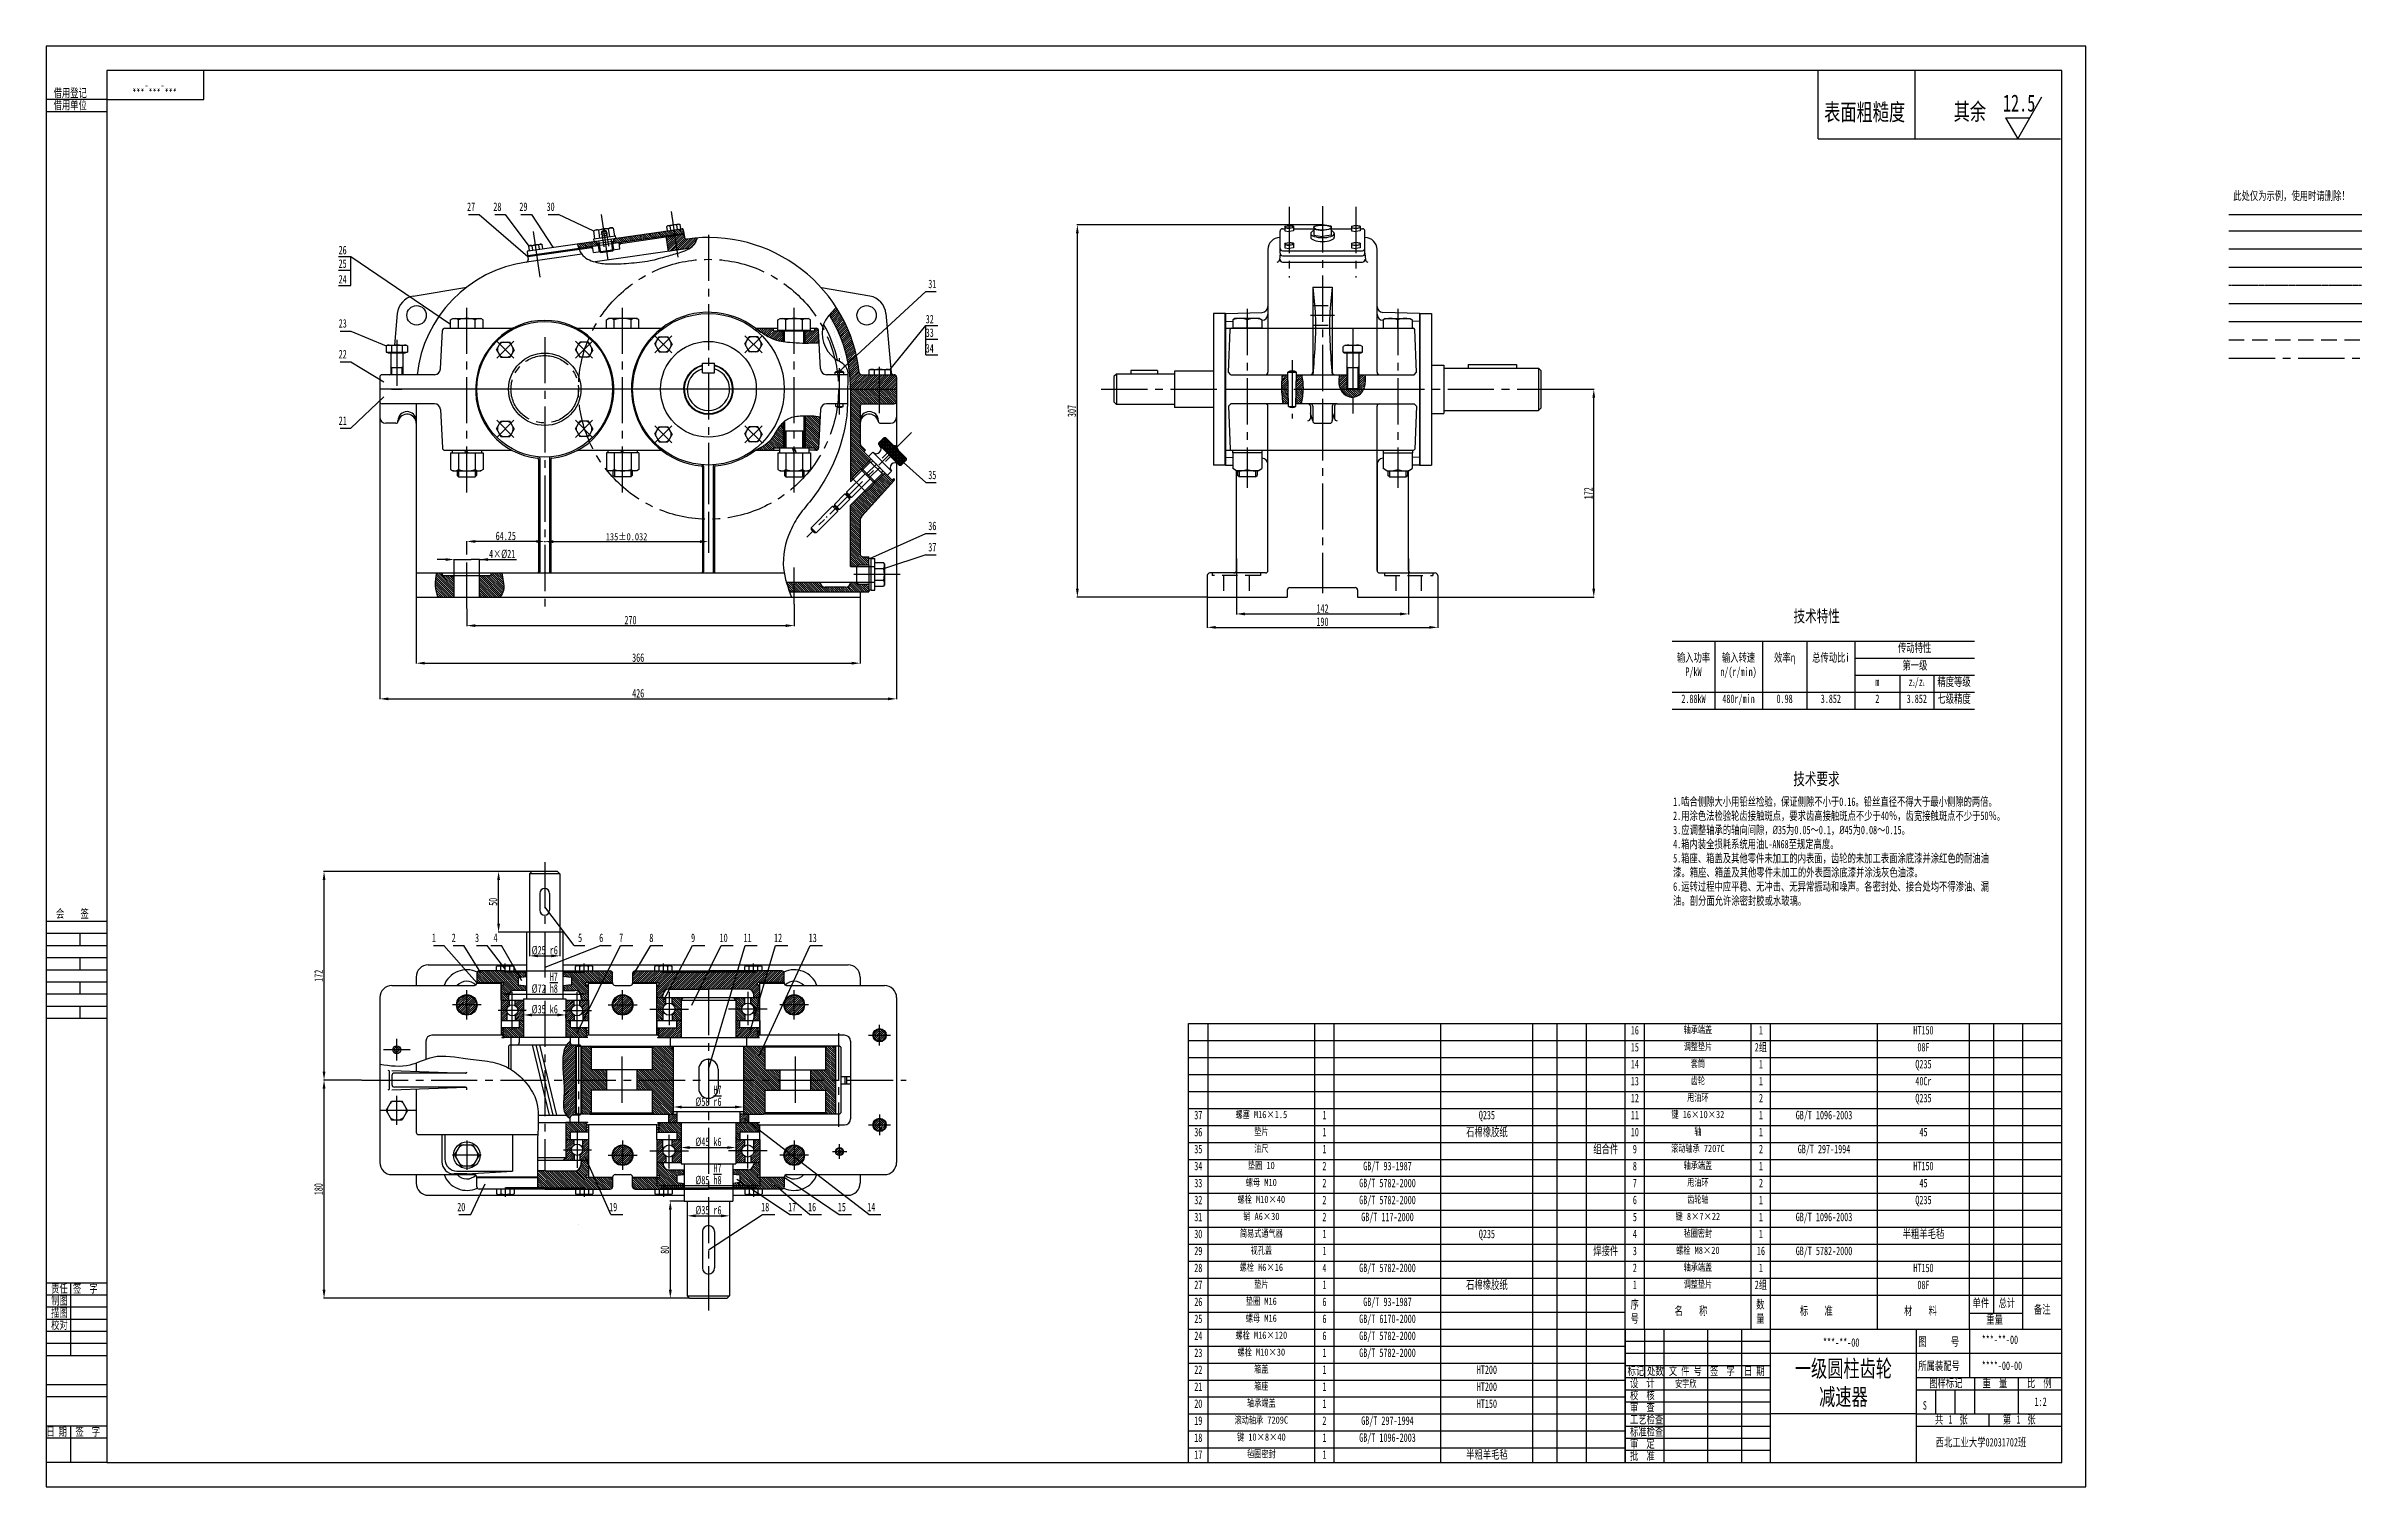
# Model space of a CAD drawing. Header units: millimetres. Extents: x -601 to 2123, y -864 to 718.
# Drawn here: x 0 to 955, y 0 to 594 of the extents above; entities that cross this region are included whole.
import ezdxf

# ---------------------------------------------------------------- set-up
doc = ezdxf.new("R2010")
doc.units = ezdxf.units.MM
for name, pattern in [('CENTER2', [28.575, 19.05, -3.175, 3.175, -3.175]), ('DASHED2', [9.525, 6.35, -3.175]), ('PHANTOM2', [1.25, 0.625, -0.125, 0.125, -0.125, 0.125, -0.125])]:
    doc.linetypes.add(name, pattern=pattern)
for name, color, linetype in [('中心线', 10, 'CENTER2'), ('剖面层', 4, 'Continuous'), ('双点划线', 114, 'PHANTOM2'), ('批注层', 1, 'Continuous'), ('文字层', 7, 'Continuous'), ('标注层', 7, 'Continuous'), ('粗实线', 5, 'Continuous'), ('细实线', 7, 'Continuous'), ('虚线', 220, 'DASHED2')]:
    doc.layers.add(name, color=color, linetype=linetype)
doc.styles.add('仿宋3', font='', dxfattribs={"width": 0.7, "height": 3})
doc.styles.add('仿宋3.5', font='', dxfattribs={"width": 0.7, "height": 3.5})
doc.styles.add('仿宋5', font='', dxfattribs={"width": 0.7, "height": 5})
doc.styles.add('仿宋7', font='', dxfattribs={"width": 0.7, "height": 7})
doc.styles.get('仿宋3').set_extended_font_data('FangSong_GB2312')
doc.styles.get('仿宋3.5').set_extended_font_data('FangSong')
doc.styles.get('仿宋5').set_extended_font_data('FangSong')
doc.styles.get('仿宋7').set_extended_font_data('FangSong')
doc.dimstyles.new('Scale_1_1_φ$0', dxfattribs={"dimtxt": 3.5, "dimasz": 3.5, "dimexe": 0.18, "dimexo": 0.0625, "dimgap": 0.5, "dimtad": 1, "dimtoh": 1, "dimdec": 3, "dimdsep": 46, "dimtxsty": '仿宋3.5', "dimcen": 0.09, "dimadec": 0, "dimazin": 2, "dimtp": 0.089, "dimtfac": 0.7, "dimtdec": 3, "dimtmove": 2, "dimatfit": 3, "dimfxl": 1, "dimarcsym": 0})
pattern_1 = [(135, (129.4367, 1125.7024), (-0.44194174, -0.44194174), [])]
pattern_2 = [(45, (129.4367, 1125.7024), (-0.44194174, 0.44194174), [])]
pattern_3 = [(45, (129.4367, 973.1124), (-0.44194174, 0.44194174), [])]
pattern_4 = [(135, (129.4367, 973.1124), (-0.44194174, -0.44194174), [])]
pattern_5 = [(45, (335.8025, 928.0687), (-0.44194174, 0.44194174), [])]

msp = doc.modelspace()

# ---------------------------------------------------------------- texts
at = {"layer": '文字层', "style": '仿宋3.5', "width": 0.7}
for s, rotation, p in [('***-***-***', 180, (53.9763, 578.9517)), ('26', 360, (120.6881, 508.2231)), ('32', 360, (362.7741, 479.7547))]:
    msp.add_text(s, height=3.5, rotation=rotation, dxfattribs=at).set_placement(p)
for s, height, p in [('表面粗糙度', 7, (733.2243, 563.3725)), ('27', 3.5, (173.6632, 526.1052)), ('28', 3.5, (184.4938, 526.1052)), ('29', 3.5, (195.2348, 526.1052)), ('30', 3.5, (206.4513, 526.1052)), ('25', 3.5, (120.6881, 502.6309)), ('24', 3.5, (120.6881, 496.1934)), ('31', 3.5, (363.837, 494.2671)), ('23', 3.5, (120.7402, 477.9794)), ('33', 3.5, (362.7741, 474.1624)), ('22', 3.5, (120.7402, 465.2976)), ('34', 3.5, (362.7741, 467.7249)), ('21', 3.5, (120.7402, 437.8686)), ('35', 3.5, (363.837, 415.5024)), ('36', 3.5, (363.837, 394.4806)), ('37', 3.5, (363.837, 385.7004)), ('1', 3.5, (159.1626, 224.6033)), ('2', 3.5, (167.3217, 224.6033)), ('3', 3.5, (176.944, 224.6033)), ('4', 3.5, (184.5755, 224.6033)), ('5', 3.5, (219.4332, 224.6033)), ('6', 3.5, (228.1553, 224.6033)), ('7', 3.5, (236.3615, 224.6033)), ('8', 3.5, (248.8088, 224.6033)), ('9', 3.5, (266.0229, 224.6033)), ('10', 3.5, (277.8008, 224.6033)), ('11', 3.5, (287.6697, 224.6033)), ('12', 3.5, (300.2499, 224.6033)), ('13', 3.5, (314.5376, 224.6033)), ('20', 3.5, (169.6098, 113.6033)), ('19', 3.5, (232.2591, 113.6033)), ('18', 3.5, (294.9197, 113.6033)), ('17', 3.5, (306.03, 113.6033)), ('16', 3.5, (314.2506, 113.6033)), ('15', 3.5, (326.5274, 113.6033)), ('14', 3.5, (338.677, 113.6033)), ('***-**-00', 3.5, (732.7627, 57.7291)), ('图      号', 3.5, (772.0165, 58.0548)), ('***-**-00', 3.5, (798.2025, 58.8561)), ('标记', 3.5, (652.1792, 46)), ('处数', 3.5, (660.1792, 46)), ('文 件 号', 3.5, (669.1792, 46)), ('签  字', 3.5, (686.1792, 46)), ('日 期', 3.5, (700.1792, 46)), ('所属装配号', 3.5, (772.0165, 48.0548)), ('****-00-00', 3.5, (798.2025, 48.1496)), ('校  核', 3.5, (653.1792, 36)), ('设  计', 3.5, (653.1792, 41)), ('图样标记', 3.5, (776.5558, 41)), ('重  量', 3.5, (798.5298, 41)), ('比  例', 3.5, (816.8675, 41)), ('工艺检查', 3.5, (653.1792, 26)), ('审  查', 3.5, (653.1792, 31)), ('S', 3.5, (773.916, 31.7897)), ('共    张', 3.5, (778.8934, 26)), ('1', 3.5, (784.5095, 26)), ('第    张', 3.5, (806.8805, 26)), ('1', 3.5, (812.5095, 26)), ('1:2', 3.5, (819.9804, 33.2901)), ('标准检查', 3.5, (653.1792, 21)), ('审  定', 3.5, (653.1792, 16)), ('批  准', 3.5, (653.1792, 11))]:
    msp.add_text(s, height=height, dxfattribs=at).set_placement(p)
at = {"layer": '文字层', "attachment_point": 1}
for s, insert, char_height, width, style in [('{\\fSimSun|b0|i0|c134|p2;此处仅为示例，使用时请删除！}', (901.9095, 534.1205), 3.5, 64.277044, '仿宋3.5'), ('{\\fSimSun|b0|i0|c134|p2;技术特性}', (720.606, 361.5435), 5, 21.413101, '仿宋5'), ('\\pxqc;{\\fSimSun|b0|i0|c134|p2;输入功率}\\PP/kW', (670.6301, 343.6844), 3.5, 17.463392, '仿宋3.5'), ('\\pxqc;{\\fSimSun|b0|i0|c134|p2;输入转速}\\Pn/(r/min)', (688.0935, 343.6844), 3.5, 19.655799, '仿宋3.5'), ('\\pxqc;{\\fSimSun|b0|i0|c134|p2;效率\\fArial|b0|i0|c134|p34;\\H0.9583x;η}', (707.7493, 343.6844), 3.5, 18.367852, '仿宋3.5'), ('\\pxqc;{\\fSimSun|b0|i0|c134|p2;总传动比}i', (726.1172, 343.6844), 3.5, 19.74907, '仿宋3.5'), ('\\pxqc;{\\fSimSun|b0|i0|c134|p2;传动特性}', (745.8663, 347.6844), 3.5, 49.345891, '仿宋3.5'), ('{\\fSimSun|b0|i0|c134|p2;第一级}', (765.5108, 340.4733), 3.5, 16.797055, '仿宋3.5'), ('\\pxqc;{\\fSimSun|b0|i0|c134|p2;精度等级}', (778.4077, 333.6844), 3.5, 16.804468, '仿宋3.5'), ('\\pxqc;2.88kW', (670.6301, 326.6844), 3.5, 17.463392, '仿宋3.5'), ('\\pxqc;480r/min', (688.0935, 326.6844), 3.5, 19.655799, '仿宋3.5'), ('\\pxqc;0.98', (707.7493, 326.6844), 3.5, 18.367852, '仿宋3.5'), ('\\pxqc;3.852', (726.1172, 326.6844), 3.5, 19.74907, '仿宋3.5'), ('\\pxqc;{\\fSimSun|b0|i0|c134|p2;m}', (745.8663, 333.6844), 3.5, 18.585185, '仿宋3.5'), ('\\pxqc;2', (745.8663, 326.6844), 3.5, 18.585185, '仿宋3.5'), ('\\pxqc;3.852', (764.4514, 326.6844), 3.5, 13.956239, '仿宋3.5'), ('\\pxqc;z{\\H0.42857x;2}/z{\\H0.42857x;1}', (764.4514, 333.6844), 3.5, 13.956239, '仿宋3.5'), ('\\pxqc;七级精度', (778.4077, 326.6844), 3.5, 16.804468, '仿宋3.5'), ('\\pxqc;16', (651.1792, 190), 3.5, 8, '仿宋3.5'), ('\\pxqc;15', (651.1792, 183), 3.5, 8, '仿宋3.5'), ('\\pxqc;2组', (703.1792, 183), 3.5, 8, '仿宋3.5'), ('\\pxqc;1', (703.1792, 190), 3.5, 8, '仿宋3.5'), ('\\pxqc;HT150', (755.1792, 190), 3.5, 38, '仿宋3.5'), ('\\pxqc;08F', (755.1792, 183), 3.5, 38, '仿宋3.5'), ('\\pxqc;14', (651.1792, 176), 3.5, 8, '仿宋3.5'), ('\\pxqc;1', (703.1792, 176), 3.5, 8, '仿宋3.5'), ('\\pxqc;Q235', (755.1792, 176), 3.5, 38, '仿宋3.5'), ('\\pxqc;13', (651.1792, 169), 3.5, 8, '仿宋3.5'), ('\\pxqc;1', (703.1792, 169), 3.5, 8, '仿宋3.5'), ('\\pxqc;40Cr', (755.1792, 169), 3.5, 38, '仿宋3.5'), ('\\pxqc;37', (471.1792, 155), 3.5, 8, '仿宋3.5'), ('\\pxqc;1', (523.1792, 155), 3.5, 8, '仿宋3.5'), ('\\pxqc;Q235', (575.1792, 155), 3.5, 38, '仿宋3.5'), ('\\pxqc;12', (651.1792, 162), 3.5, 8, '仿宋3.5'), ('\\pxqc;11', (651.1792, 155), 3.5, 8, '仿宋3.5'), ('\\pxqc;2', (703.1792, 162), 3.5, 8, '仿宋3.5'), ('\\pxqc;1', (703.1792, 155), 3.5, 8, '仿宋3.5'), ('\\pxqc;GB/T 1096-2003', (711.1792, 155), 3.5, 44, '仿宋3.5'), ('\\pxqc;Q235', (755.1792, 162), 3.5, 38, '仿宋3.5'), ('\\pxqc;36', (471.1792, 148), 3.5, 8, '仿宋3.5'), ('\\pxqc;1', (523.1792, 148), 3.5, 8, '仿宋3.5'), ('\\pxqc;石棉橡胶纸', (575.1792, 148), 3.5, 38, '仿宋3.5'), ('\\pxqc;10', (651.1792, 148), 3.5, 8, '仿宋3.5'), ('\\pxqc;1', (703.1792, 148), 3.5, 8, '仿宋3.5'), ('\\pxqc;45', (755.1792, 148), 3.5, 38, '仿宋3.5'), ('\\pxqc;35', (471.1792, 141), 3.5, 8, '仿宋3.5'), ('\\pxqc;34', (471.1792, 134), 3.5, 8, '仿宋3.5'), ('\\pxqc;2', (523.1792, 134), 3.5, 8, '仿宋3.5'), ('\\pxqc;1', (523.1792, 141), 3.5, 8, '仿宋3.5'), ('\\pxqc;GB/T 93-1987', (531.1792, 134), 3.5, 44, '仿宋3.5'), ('\\pxqc;组合件', (635.1792, 141), 3.5, 16, '仿宋3.5'), ('\\pxqc;8', (651.1792, 134), 3.5, 8, '仿宋3.5'), ('\\pxqc;9', (651.1792, 141), 3.5, 8, '仿宋3.5'), ('\\pxqc;2', (703.1792, 141), 3.5, 8, '仿宋3.5'), ('\\pxqc;1', (703.1792, 134), 3.5, 8, '仿宋3.5'), ('\\pxqc;GB/T 297-1994', (711.1792, 141), 3.5, 44, '仿宋3.5'), ('\\pxqc;HT150', (755.1792, 134), 3.5, 38, '仿宋3.5'), ('\\pxqc;33', (471.1792, 127), 3.5, 8, '仿宋3.5'), ('\\pxqc;2', (523.1792, 127), 3.5, 8, '仿宋3.5'), ('\\pxqc;GB/T 5782-2000', (531.1792, 127), 3.5, 44, '仿宋3.5'), ('\\pxqc;7', (651.1792, 127), 3.5, 8, '仿宋3.5'), ('\\pxqc;2', (703.1792, 127), 3.5, 8, '仿宋3.5'), ('\\pxqc;45', (755.1792, 127), 3.5, 38, '仿宋3.5'), ('\\pxqc;32', (471.1792, 120), 3.5, 8, '仿宋3.5'), ('\\pxqc;2', (523.1792, 120), 3.5, 8, '仿宋3.5'), ('\\pxqc;GB/T 5782-2000', (531.1792, 120), 3.5, 44, '仿宋3.5'), ('\\pxqc;6', (651.1792, 120), 3.5, 8, '仿宋3.5'), ('\\pxqc;1', (703.1792, 120), 3.5, 8, '仿宋3.5'), ('\\pxqc;Q235', (755.1792, 120), 3.5, 38, '仿宋3.5'), ('\\pxqc;31', (471.1792, 113), 3.5, 8, '仿宋3.5'), ('\\pxqc;30', (471.1792, 106), 3.5, 8, '仿宋3.5'), ('\\pxqc;2', (523.1792, 113), 3.5, 8, '仿宋3.5'), ('\\pxqc;1', (523.1792, 106), 3.5, 8, '仿宋3.5'), ('\\pxqc;GB/T 117-2000', (531.1792, 113), 3.5, 44, '仿宋3.5'), ('\\pxqc;Q235', (575.1792, 106), 3.5, 38, '仿宋3.5'), ('\\pxqc;4', (651.1792, 106), 3.5, 8, '仿宋3.5'), ('\\pxqc;5', (651.1792, 113), 3.5, 8, '仿宋3.5'), ('\\pxqc;1', (703.1792, 113), 3.5, 8, '仿宋3.5'), ('\\pxqc;1', (703.1792, 106), 3.5, 8, '仿宋3.5'), ('\\pxqc;GB/T 1096-2003', (711.1792, 113), 3.5, 44, '仿宋3.5'), ('\\pxqc;半粗羊毛毡', (755.1792, 106), 3.5, 38, '仿宋3.5'), ('\\pxqc;29', (471.1792, 99), 3.5, 8, '仿宋3.5'), ('\\pxqc;1', (523.1792, 99), 3.5, 8, '仿宋3.5'), ('\\pxqc;焊接件', (635.1792, 99), 3.5, 16, '仿宋3.5'), ('\\pxqc;3', (651.1792, 99), 3.5, 8, '仿宋3.5'), ('\\pxqc;16', (703.1792, 99), 3.5, 8, '仿宋3.5'), ('\\pxqc;GB/T 5782-2000', (711.1792, 99), 3.5, 44, '仿宋3.5'), ('\\pxqc;28', (471.1792, 92), 3.5, 8, '仿宋3.5'), ('\\pxqc;4', (523.1792, 92), 3.5, 8, '仿宋3.5'), ('\\pxqc;GB/T 5782-2000', (531.1792, 92), 3.5, 44, '仿宋3.5'), ('\\pxqc;2', (651.1792, 92), 3.5, 8, '仿宋3.5'), ('\\pxqc;1', (703.1792, 92), 3.5, 8, '仿宋3.5'), ('\\pxqc;HT150', (755.1792, 92), 3.5, 38, '仿宋3.5'), ('\\pxqc;27', (471.1792, 85), 3.5, 8, '仿宋3.5'), ('\\pxqc;26', (471.1792, 78), 3.5, 8, '仿宋3.5'), ('\\pxqc;6', (523.1792, 78), 3.5, 8, '仿宋3.5'), ('\\pxqc;1', (523.1792, 85), 3.5, 8, '仿宋3.5'), ('\\pxqc;GB/T 93-1987', (531.1792, 78), 3.5, 44, '仿宋3.5'), ('\\pxqc;石棉橡胶纸', (575.1792, 85), 3.5, 38, '仿宋3.5'), ('序\\P号', (653.4169, 76.9236), 3.5, 20.627451, '仿宋3.5'), ('\\pxqc;1', (651.1792, 85), 3.5, 8, '仿宋3.5'), ('\\pxqc;2组', (703.1792, 85), 3.5, 8, '仿宋3.5'), ('数\\P量', (705.2126, 76.9236), 3.5, 20.627451, '仿宋3.5'), ('\\pxqc;08F', (755.1792, 85), 3.5, 38, '仿宋3.5'), ('{\\fFangSong_GB2312|b0|i0|c134|p49;单件}', (794.4282, 77.5181), 3.5, 12.854545, '仿宋3.5'), ('{\\fFangSong_GB2312|b0|i0|c134|p49;总计}', (805.1379, 77.5181), 3.5, 12.854545, '仿宋3.5'), ('\\pxqc;25', (471.1792, 71), 3.5, 8, '仿宋3.5'), ('\\pxqc;6', (523.1792, 71), 3.5, 8, '仿宋3.5'), ('\\pxqc;GB/T 6170-2000', (531.1792, 71), 3.5, 44, '仿宋3.5'), ('名    称', (671.5639, 74.2482), 3.5, 26.476808, '仿宋3.5'), ('标    准', (723.2447, 74.2482), 3.5, 26.476808, '仿宋3.5'), ('材    料', (766.1664, 74.2482), 3.5, 26.476808, '仿宋3.5'), ('{\\fFangSong_GB2312|b0|i0|c134|p49;重量}', (800.0805, 70.681), 3.5, 12.854545, '仿宋3.5'), ('{\\fFangSong_GB2312|b0|i0|c134|p49;备注}', (819.715, 74.8427), 3.5, 12.854545, '仿宋3.5'), ('\\pxqc;24', (471.1792, 64), 3.5, 8, '仿宋3.5'), ('\\pxqc;6', (523.1792, 64), 3.5, 8, '仿宋3.5'), ('\\pxqc;GB/T 5782-2000', (531.1792, 64), 3.5, 44, '仿宋3.5'), ('\\pxqc;23', (471.1792, 57), 3.5, 8, '仿宋3.5'), ('\\pxqc;22', (471.1792, 50), 3.5, 8, '仿宋3.5'), ('\\pxqc;1', (523.1792, 57), 3.5, 8, '仿宋3.5'), ('\\pxqc;1', (523.1792, 50), 3.5, 8, '仿宋3.5'), ('\\pxqc;GB/T 5782-2000', (531.1792, 57), 3.5, 44, '仿宋3.5'), ('\\pxqc;HT200', (575.1792, 50), 3.5, 38, '仿宋3.5'), ('\\pxqc;21', (471.1792, 43), 3.5, 8, '仿宋3.5'), ('\\pxqc;1', (523.1792, 43), 3.5, 8, '仿宋3.5'), ('\\pxqc;HT200', (575.1792, 43), 3.5, 38, '仿宋3.5'), ('\\pxqc;20', (471.1792, 36), 3.5, 8, '仿宋3.5'), ('\\pxqc;19', (471.1792, 29), 3.5, 8, '仿宋3.5'), ('\\pxqc;2', (523.1792, 29), 3.5, 8, '仿宋3.5'), ('\\pxqc;1', (523.1792, 36), 3.5, 8, '仿宋3.5'), ('\\pxqc;GB/T 297-1994', (531.1792, 29), 3.5, 44, '仿宋3.5'), ('\\pxqc;HT150', (575.1792, 36), 3.5, 38, '仿宋3.5'), ('\\pxqc;18', (471.1792, 22), 3.5, 8, '仿宋3.5'), ('\\pxqc;1', (523.1792, 22), 3.5, 8, '仿宋3.5'), ('\\pxqc;GB/T 1096-2003', (531.1792, 22), 3.5, 44, '仿宋3.5'), ('\\pxqc;17', (471.1792, 15), 3.5, 8, '仿宋3.5'), ('\\pxqc;1', (523.1792, 15), 3.5, 8, '仿宋3.5'), ('\\pxqc;半粗羊毛毡', (575.1792, 15), 3.5, 38, '仿宋3.5')]:
    msp.add_mtext(s, dxfattribs=dict(at, insert=insert, char_height=char_height, width=width, style=style))
for s, width, insert, char_height, style in [('技术要求', 31.760899, (720.5052, 294.3866), 5, '仿宋5'), ('1.啮合侧隙大小用铅丝检验，保证侧隙不小于0.16。铅丝直径不得大于最小侧隙的两倍。\\P\\pxsm1;2.用涂色法检验轮齿接触斑点，要求齿高接触斑点不少于40％，齿宽接触斑点不少于50％。\\P3.应调整轴承的轴向间隙，{\\fISOCPEUR|b0|i0|c134|p34;%%C}35为0.05～0.1，{\\fISOCPEUR|b0|i0|c134|p34;%%C}45为0.08～0.15。\\P4.箱内装全损耗系统用油L-AN68至规定高度。\\P5.箱座、箱盖及其他零件未加工的内表面，齿轮的未加工表面涂底漆并涂红色的耐油油漆。箱座、箱盖及其他零件未加工的外表面涂底漆并涂浅灰色油漆。\\P6.运转过程中应平稳、无冲击、无异常振动和噪声。各密封处、接合处均不得渗油、漏油。剖分面允许涂密封胶或水玻璃。', 129.146356, (670.9583, 284.2583), 3.5, '仿宋3.5'), ('20180606', 0.320257, (785.8924, 44.4744), 0.03, '仿宋3')]:
    msp.add_mtext_dynamic_manual_height_columns(s, width=width, gutter_width=15, heights=[0], dxfattribs=dict(at, insert=insert, char_height=char_height, style=style))
at = {"layer": '标注层', "char_height": 3, "attachment_point": 1, "style": '仿宋3'}
for s, width, heights, insert in [('\\pxqc;{\\fSimSun|b0|i0|c134|p2;调整垫片}', 44, [7], (659.1792, 183)), ('\\pxqc;{\\fSimSun|b0|i0|c134|p2;轴承端盖}', 44, [7], (659.1792, 190)), ('\\pxqc;{\\fSimSun|b0|i0|c134|p2;套筒}', 44, [7], (659.1792, 176)), ('\\pxqc;{\\fSimSun|b0|i0|c134|p2;甩油环}', 44, [7], (659.1792, 162)), ('\\pxqc;{\\fSimSun|b0|i0|c134|p2;齿轮}', 44, [7], (659.1792, 169)), ('\\pxqc;{\\fSimSun|b0|i0|c134|p2;螺塞 M16×1.5}', 44, [7], (479.1792, 155)), ('\\pxqc;{\\fSimSun|b0|i0|c134|p2;键 16×10×32}', 44, [7], (659.1792, 155)), ('\\pxqc;{\\fSimSun|b0|i0|c134|p2;垫片}', 44, [7], (479.1792, 148)), ('\\pxqc;{\\fSimSun|b0|i0|c134|p2;轴}', 44, [7], (659.1792, 148)), ('\\pxqc;{\\fSimSun|b0|i0|c134|p2;垫圈 10}', 44, [7], (479.1792, 134)), ('\\pxqc;{\\fSimSun|b0|i0|c134|p2;油尺}', 44, [7], (479.1792, 141)), ('\\pxqc;{\\fSimSun|b0|i0|c134|p2;滚动轴承 7207C}', 44, [7], (659.1792, 141)), ('\\pxqc;{\\fSimSun|b0|i0|c134|p2;轴承端盖}', 44, [7], (659.1792, 134)), ('\\pxqc;{\\fSimSun|b0|i0|c134|p2;螺母 M10}', 44, [7], (479.1792, 127)), ('\\pxqc;{\\fSimSun|b0|i0|c134|p2;甩油环}', 44, [7], (659.1792, 127)), ('\\pxqc;{\\fSimSun|b0|i0|c134|p2;螺栓 M10×40}', 44, [7], (479.1792, 120)), ('\\pxqc;{\\fSimSun|b0|i0|c134|p2;齿轮轴}', 44, [7], (659.1792, 120)), ('\\pxqc;{\\fSimSun|b0|i0|c134|p2;简易式通气器}', 44, [7], (479.1792, 106)), ('\\pxqc;{\\fSimSun|b0|i0|c134|p2;销 A6×30}', 44, [7], (479.1792, 113)), ('\\pxqc;{\\fSimSun|b0|i0|c134|p2;键 8×7×22}', 44, [7], (659.1792, 113)), ('\\pxqc;{\\fSimSun|b0|i0|c134|p2;毡圈密封}', 44, [7], (659.1792, 106)), ('\\pxqc;{\\fSimSun|b0|i0|c134|p2;视孔盖}', 44, [7], (479.1792, 99)), ('\\pxqc;{\\fSimSun|b0|i0|c134|p2;螺栓 M8×20}', 44, [7], (659.1792, 99)), ('\\pxqc;{\\fSimSun|b0|i0|c134|p2;螺栓 M6×16}', 44, [7], (479.1792, 92)), ('\\pxqc;{\\fSimSun|b0|i0|c134|p2;轴承端盖}', 44, [7], (659.1792, 92)), ('\\pxqc;{\\fSimSun|b0|i0|c134|p2;垫圈 M16}', 44, [7], (479.1792, 78)), ('\\pxqc;{\\fSimSun|b0|i0|c134|p2;垫片}', 44, [7], (479.1792, 85)), ('\\pxqc;{\\fSimSun|b0|i0|c134|p2;调整垫片}', 44, [7], (659.1792, 85)), ('\\pxqc;{\\fSimSun|b0|i0|c134|p2;螺母 M16}', 44, [7], (479.1792, 71)), ('\\pxqc;{\\fSimSun|b0|i0|c134|p2;螺栓 M16×120}', 44, [7], (479.1792, 64)), ('\\pxqc;{\\fSimSun|b0|i0|c134|p2;螺栓 M10×30}', 44, [7], (479.1792, 57)), ('\\pxqc;{\\fSimSun|b0|i0|c134|p2;箱盖}', 44, [7], (479.1792, 50)), ('\\pxqc;{\\fSimSun|b0|i0|c134|p2;箱座}', 44, [7], (479.1792, 43)), ('\\pxqc;{\\fSimSun|b0|i0|c134|p2;安宇欣}', 18, [4], (667.1792, 44)), ('\\pxqc;{\\fSimSun|b0|i0|c134|p2;滚动轴承 7209C}', 44, [7], (479.1792, 29)), ('\\pxqc;{\\fSimSun|b0|i0|c134|p2;轴承端盖}', 44, [7], (479.1792, 36)), ('\\pxqc;{\\fSimSun|b0|i0|c134|p2;键 10×8×40}', 44, [7], (479.1792, 22)), ('\\pxqc;{\\fSimSun|b0|i0|c134|p2;毡圈密封}', 44, [7], (479.1792, 15))]:
    msp.add_mtext_dynamic_manual_height_columns(s, width=width, gutter_width=15, heights=heights, dxfattribs=dict(at, insert=insert))
at = {"layer": '细实线', "style": '仿宋3.5', "width": 0.7}
for s, p in [('借用登记', (3.1792, 573)), ('借用单位', (3.1792, 568)), ('会    签', (4.1792, 234.5688)), ('制图', (2.1792, 75)), ('责任', (2.1792, 80)), ('签  字', (11.1792, 80)), ('描图', (2.1792, 70)), ('校对', (2.1792, 65)), ('日 期', (0.1792, 21)), ('签  字', (12.1792, 21)), ('西北工业大学02031702班', (779.2246, 16.5815))]:
    msp.add_text(s, height=3.5, dxfattribs=at).set_placement(p)
at = {"layer": '细实线', "char_height": 7}
for s, insert, width, attachment_point, style in [('12.5', (806.9556, 574.1113), 13.036342, 1, '仿宋3.5'), ('其余', (786.6336, 570.587), 45.493942, 1, '仿宋3.5'), ('\\pxqc;一级圆柱齿轮\\P减速器', (711.1792, 42.5), 60, 4, '仿宋7')]:
    msp.add_mtext(s, dxfattribs=dict(at, insert=insert, width=width, attachment_point=attachment_point, style=style))

# ---------------------------------------------------------------- blocks, each defined once
blk = doc.blocks.new('*D5')
at = {"layer": 'Defpoints', "color": 0, "transparency": 16777216}
for p in [(152.69, 366.81), (335.77, 366.81), (335.77, 339.61)]:
    blk.add_point(p, dxfattribs=at)
at = {"layer": '标注层', "color": 0, "lineweight": -2, "transparency": 16777216}
for p, q in [((152.69, 366.74), (152.69, 339.43)), ((335.77, 366.74), (335.77, 339.43)), ((156.19, 339.61), (332.27, 339.61))]:
    blk.add_line(p, q, dxfattribs=at)
at = {"layer": '标注层', "color": 0, "transparency": 16777216}
for points in [[(156.19, 340.19), (156.19, 339.03), (152.69, 339.61)], [(332.27, 340.19), (332.27, 339.03), (335.77, 339.61)]]:
    blk.add_solid(points, dxfattribs=at)
at = {"layer": '标注层', "color": 0, "transparency": 16777216, "insert": (244.23, 341.88), "char_height": 3.5, "attachment_point": 5, "style": '仿宋3.5'}
blk.add_mtext('366', dxfattribs=at)
blk = doc.blocks.new('*D6')
at = {"layer": 'Defpoints', "color": 0, "transparency": 16777216}
for p in [(137.69, 441.07), (350.77, 441.07), (350.77, 324.9)]:
    blk.add_point(p, dxfattribs=at)
at = {"layer": '标注层', "color": 0, "lineweight": -2, "transparency": 16777216}
for p, q in [((137.69, 441), (137.69, 324.72)), ((350.77, 441), (350.77, 324.72)), ((141.19, 324.9), (347.27, 324.9))]:
    blk.add_line(p, q, dxfattribs=at)
at = {"layer": '标注层', "color": 0, "transparency": 16777216}
for points in [[(141.19, 325.48), (141.19, 324.32), (137.69, 324.9)], [(347.27, 325.48), (347.27, 324.32), (350.77, 324.9)]]:
    blk.add_solid(points, dxfattribs=at)
at = {"layer": '标注层', "color": 0, "transparency": 16777216, "insert": (244.23, 327.17), "char_height": 3.5, "attachment_point": 5, "style": '仿宋3.5'}
blk.add_mtext('426', dxfattribs=at)
blk = doc.blocks.new('*D7')
at = {"layer": 'Defpoints', "color": 0, "transparency": 16777216}
for p in [(490.89, 366.81), (561.89, 366.81), (561.89, 359.91)]:
    blk.add_point(p, dxfattribs=at)
at = {"layer": '标注层', "color": 0, "lineweight": -2, "transparency": 16777216}
for p, q in [((490.89, 366.74), (490.89, 359.73)), ((561.89, 366.74), (561.89, 359.73)), ((494.39, 359.91), (558.39, 359.91))]:
    blk.add_line(p, q, dxfattribs=at)
at = {"layer": '标注层', "color": 0, "transparency": 16777216}
for points in [[(494.39, 360.5), (494.39, 359.33), (490.89, 359.91)], [(558.39, 360.5), (558.39, 359.33), (561.89, 359.91)]]:
    blk.add_solid(points, dxfattribs=at)
at = {"layer": '标注层', "color": 0, "transparency": 16777216, "insert": (526.39, 362.16), "char_height": 3.5, "attachment_point": 5, "style": '仿宋3.5'}
blk.add_mtext('142', dxfattribs=at)
blk = doc.blocks.new('*D8')
at = {"layer": 'Defpoints', "color": 0, "transparency": 16777216}
for p in [(478.89, 366.81), (573.89, 366.81), (573.89, 354.38)]:
    blk.add_point(p, dxfattribs=at)
at = {"layer": '标注层', "color": 0, "lineweight": -2, "transparency": 16777216}
for p, q in [((478.89, 366.74), (478.89, 354.2)), ((573.89, 366.74), (573.89, 354.2)), ((482.39, 354.38), (570.39, 354.38))]:
    blk.add_line(p, q, dxfattribs=at)
at = {"layer": '标注层', "color": 0, "transparency": 16777216}
for points in [[(482.39, 354.96), (482.39, 353.8), (478.89, 354.38)], [(570.39, 354.96), (570.39, 353.8), (573.89, 354.38)]]:
    blk.add_solid(points, dxfattribs=at)
at = {"layer": '标注层', "color": 0, "transparency": 16777216, "insert": (526.39, 356.65), "char_height": 3.5, "attachment_point": 5, "style": '仿宋3.5'}
blk.add_mtext('190', dxfattribs=at)
blk = doc.blocks.new('*D9')
at = {"layer": 'Defpoints', "color": 0, "transparency": 16777216}
for p in [(425.31, 520.39), (526.39, 520.39), (478.89, 366.81)]:
    blk.add_point(p, dxfattribs=at)
at = {"layer": '标注层', "color": 0, "lineweight": -2, "transparency": 16777216}
for p, q in [((526.32, 520.39), (425.13, 520.39)), ((425.31, 370.31), (425.31, 516.89)), ((478.82, 366.81), (425.13, 366.81))]:
    blk.add_line(p, q, dxfattribs=at)
at = {"layer": '标注层', "color": 0, "transparency": 16777216}
for points in [[(424.72, 516.89), (425.89, 516.89), (425.31, 520.39)], [(424.72, 370.31), (425.89, 370.31), (425.31, 366.81)]]:
    blk.add_solid(points, dxfattribs=at)
at = {"layer": '标注层', "color": 0, "transparency": 16777216, "insert": (423.04, 443.6), "char_height": 3.5, "attachment_point": 5, "rotation": 90, "style": '仿宋3.5'}
blk.add_mtext('307', dxfattribs=at)
blk = doc.blocks.new('*D12')
at = {"layer": 'Defpoints', "color": 0, "transparency": 16777216}
for p in [(623.8, 452.57), (638.24, 452.57), (573.89, 366.81)]:
    blk.add_point(p, dxfattribs=at)
at = {"layer": '标注层', "color": 0, "lineweight": -2, "transparency": 16777216}
for p, q in [((623.86, 452.57), (638.42, 452.57)), ((638.24, 370.31), (638.24, 449.07)), ((573.95, 366.81), (638.42, 366.81))]:
    blk.add_line(p, q, dxfattribs=at)
at = {"layer": '标注层', "color": 0, "transparency": 16777216}
for points in [[(637.66, 449.07), (638.82, 449.07), (638.24, 452.57)], [(637.66, 370.31), (638.82, 370.31), (638.24, 366.81)]]:
    blk.add_solid(points, dxfattribs=at)
at = {"layer": '标注层', "color": 0, "transparency": 16777216, "insert": (635.97, 409.69), "char_height": 3.5, "attachment_point": 5, "rotation": 90, "style": '仿宋3.5'}
blk.add_mtext('172', dxfattribs=at)
blk = doc.blocks.new('*D13')
at = {"layer": 'Defpoints', "color": 0, "transparency": 16777216}
for p in [(205.69, 389.79), (273.19, 389.79), (273.19, 389.74)]:
    blk.add_point(p, dxfattribs=at)
at = {"layer": '标注层', "color": 0, "lineweight": -2, "transparency": 16777216}
for p, q in [((205.69, 389.73), (205.69, 389.56)), ((209.19, 389.74), (269.69, 389.74)), ((273.19, 389.73), (273.19, 389.56))]:
    blk.add_line(p, q, dxfattribs=at)
at = {"layer": '标注层', "color": 0, "transparency": 16777216}
for points in [[(209.19, 390.33), (209.19, 389.16), (205.69, 389.74)], [(269.69, 390.33), (269.69, 389.16), (273.19, 389.74)]]:
    blk.add_solid(points, dxfattribs=at)
at = {"layer": '标注层', "color": 0, "transparency": 16777216, "insert": (239.44, 391.74), "char_height": 3, "attachment_point": 5, "style": '仿宋3'}
blk.add_mtext('135{}{\\C140;%%p0.032}', dxfattribs=at)
blk = doc.blocks.new('*D14')
at = {"layer": 'Defpoints', "color": 0, "transparency": 16777216}
for p in [(173.56, 389.81), (173.56, 387.54), (205.69, 389.74)]:
    blk.add_point(p, dxfattribs=at)
at = {"layer": '标注层', "color": 0, "lineweight": -2, "transparency": 16777216}
for p, q in [((173.56, 387.6), (173.56, 389.99)), ((202.19, 389.81), (177.06, 389.81)), ((205.69, 389.81), (205.69, 389.99))]:
    blk.add_line(p, q, dxfattribs=at)
at = {"layer": '标注层', "color": 0, "transparency": 16777216}
for points in [[(177.06, 390.39), (177.06, 389.22), (173.56, 389.81)], [(202.19, 390.39), (202.19, 389.22), (205.69, 389.81)]]:
    blk.add_solid(points, dxfattribs=at)
at = {"layer": '标注层', "color": 0, "transparency": 16777216, "insert": (189.63, 392.09), "char_height": 3.5, "attachment_point": 5, "style": '仿宋3.5'}
blk.add_mtext('64.25', dxfattribs=at)
blk = doc.blocks.new('*D15')
at = {"layer": 'Defpoints', "color": 0, "transparency": 16777216}
for p in [(308.56, 364), (173.56, 362.14), (308.56, 355.1)]:
    blk.add_point(p, dxfattribs=at)
at = {"layer": '标注层', "color": 0, "lineweight": -2, "transparency": 16777216}
for p, q in [((308.56, 363.94), (308.56, 354.92)), ((173.56, 362.08), (173.56, 354.92)), ((177.06, 355.1), (305.06, 355.1))]:
    blk.add_line(p, q, dxfattribs=at)
at = {"layer": '标注层', "color": 0, "transparency": 16777216}
for points in [[(177.06, 355.68), (177.06, 354.52), (173.56, 355.1)], [(305.06, 355.68), (305.06, 354.52), (308.56, 355.1)]]:
    blk.add_solid(points, dxfattribs=at)
at = {"layer": '标注层', "color": 0, "transparency": 16777216, "insert": (241.06, 357.37), "char_height": 3.5, "attachment_point": 5, "style": '仿宋3.5'}
blk.add_mtext('270', dxfattribs=at)
blk = doc.blocks.new('*D16')
at = {"layer": 'Defpoints', "color": 0, "transparency": 16777216}
for p in [(114.7, 253.69), (200.44, 253.69), (130.28, 167.69)]:
    blk.add_point(p, dxfattribs=at)
at = {"layer": '标注层', "color": 0, "lineweight": -2, "transparency": 16777216}
for p, q in [((200.38, 253.69), (114.52, 253.69)), ((114.7, 171.19), (114.7, 250.19)), ((130.21, 167.69), (114.52, 167.69))]:
    blk.add_line(p, q, dxfattribs=at)
at = {"layer": '标注层', "color": 0, "transparency": 16777216}
for points in [[(114.12, 250.19), (115.28, 250.19), (114.7, 253.69)], [(114.12, 171.19), (115.28, 171.19), (114.7, 167.69)]]:
    blk.add_solid(points, dxfattribs=at)
at = {"layer": '标注层', "color": 0, "transparency": 16777216, "insert": (112.43, 210.69), "char_height": 3.5, "attachment_point": 5, "rotation": 90, "style": '仿宋3.5'}
blk.add_mtext('172', dxfattribs=at)
blk = doc.blocks.new('*D17')
at = {"layer": 'Defpoints', "color": 0, "transparency": 16777216}
for p in [(114.7, 167.69), (130.28, 167.69), (265.44, 77.69)]:
    blk.add_point(p, dxfattribs=at)
at = {"layer": '标注层', "color": 0, "lineweight": -2, "transparency": 16777216}
for p, q in [((130.21, 167.69), (114.52, 167.69)), ((114.7, 81.19), (114.7, 164.19)), ((265.38, 77.69), (114.52, 77.69))]:
    blk.add_line(p, q, dxfattribs=at)
at = {"layer": '标注层', "color": 0, "transparency": 16777216}
for points in [[(114.12, 164.19), (115.28, 164.19), (114.7, 167.69)], [(114.12, 81.19), (115.28, 81.19), (114.7, 77.69)]]:
    blk.add_solid(points, dxfattribs=at)
at = {"layer": '标注层', "color": 0, "transparency": 16777216, "insert": (112.43, 122.69), "char_height": 3.5, "attachment_point": 5, "rotation": 90, "style": '仿宋3.5'}
blk.add_mtext('180', dxfattribs=at)
blk = doc.blocks.new('*D18')
at = {"layer": 'Defpoints', "color": 0, "transparency": 16777216}
for p in [(186.66, 253.69), (200.44, 253.69), (198.19, 228.69)]:
    blk.add_point(p, dxfattribs=at)
at = {"layer": '标注层', "color": 0, "lineweight": -2, "transparency": 16777216}
for p, q in [((200.38, 253.69), (186.48, 253.69)), ((186.66, 232.19), (186.66, 250.19)), ((198.13, 228.69), (186.48, 228.69))]:
    blk.add_line(p, q, dxfattribs=at)
at = {"layer": '标注层', "color": 0, "transparency": 16777216}
for points in [[(186.07, 250.19), (187.24, 250.19), (186.66, 253.69)], [(186.07, 232.19), (187.24, 232.19), (186.66, 228.69)]]:
    blk.add_solid(points, dxfattribs=at)
at = {"layer": '标注层', "color": 0, "transparency": 16777216, "insert": (184.39, 241.19), "char_height": 3.5, "attachment_point": 5, "rotation": 90, "style": '仿宋3.5'}
blk.add_mtext('50', dxfattribs=at)
blk = doc.blocks.new('*D19')
at = {"layer": 'Defpoints', "color": 0, "transparency": 16777216}
for p in [(263.19, 117.69), (257.47, 77.69), (265.44, 77.69)]:
    blk.add_point(p, dxfattribs=at)
at = {"layer": '标注层', "color": 0, "lineweight": -2, "transparency": 16777216}
for p, q in [((263.13, 117.69), (257.29, 117.69)), ((257.47, 114.19), (257.47, 81.19)), ((265.38, 77.69), (257.29, 77.69))]:
    blk.add_line(p, q, dxfattribs=at)
at = {"layer": '标注层', "color": 0, "transparency": 16777216}
for points in [[(256.89, 114.19), (258.06, 114.19), (257.47, 117.69)], [(256.89, 81.19), (258.06, 81.19), (257.47, 77.69)]]:
    blk.add_solid(points, dxfattribs=at)
at = {"layer": '标注层', "color": 0, "transparency": 16777216, "insert": (255.2, 97.69), "char_height": 3.5, "attachment_point": 5, "rotation": 90, "style": '仿宋3.5'}
blk.add_mtext('80', dxfattribs=at)
blk = doc.blocks.new('*D20')
at = {"layer": 'Defpoints', "color": 0, "transparency": 16777216}
for p in [(178.81, 382.35), (168.31, 371.31), (178.81, 371.31)]:
    blk.add_point(p, dxfattribs=at)
at = {"layer": '标注层', "color": 0, "lineweight": -2, "transparency": 16777216}
for p, q in [((164.81, 382.35), (161.31, 382.35)), ((168.31, 371.37), (168.31, 382.53)), ((168.31, 382.35), (171.81, 382.35)), ((171.81, 382.35), (175.31, 382.35)), ((178.81, 382.35), (175.31, 382.35)), ((178.81, 371.37), (178.81, 382.53)), ((178.81, 382.35), (193.99, 382.35)), ((182.31, 382.35), (185.81, 382.35))]:
    blk.add_line(p, q, dxfattribs=at)
at = {"layer": '标注层', "color": 0, "transparency": 16777216}
for points in [[(164.81, 382.93), (164.81, 381.77), (168.31, 382.35)], [(182.31, 382.93), (182.31, 381.77), (178.81, 382.35)]]:
    blk.add_solid(points, dxfattribs=at)
at = {"layer": '标注层', "color": 0, "transparency": 16777216, "insert": (188.15, 384.6), "char_height": 3.5, "attachment_point": 5, "style": '仿宋3.5'}
blk.add_mtext('4×%%c21', dxfattribs=at)
blk = doc.blocks.new('*D21')
at = {"layer": 'Defpoints', "color": 0, "transparency": 16777216}
for p in [(199.44, 228.69), (211.94, 228.69), (211.94, 218.91)]:
    blk.add_point(p, dxfattribs=at)
at = {"layer": '标注层', "color": 0, "lineweight": -2, "transparency": 16777216}
for p, q in [((199.44, 228.63), (199.44, 218.73)), ((211.94, 228.63), (211.94, 218.73)), ((202.94, 218.91), (208.44, 218.91))]:
    blk.add_line(p, q, dxfattribs=at)
at = {"layer": '标注层', "color": 0, "transparency": 16777216}
for points in [[(202.94, 219.5), (202.94, 218.33), (199.44, 218.91)], [(208.44, 219.5), (208.44, 218.33), (211.94, 218.91)]]:
    blk.add_solid(points, dxfattribs=at)
at = {"layer": '标注层', "color": 0, "transparency": 16777216, "insert": (205.69, 221.18), "char_height": 3.5, "attachment_point": 5, "style": '仿宋3.5'}
blk.add_mtext('%%c25{}{\\C140; r6}', dxfattribs=at)
blk = doc.blocks.new('*D22')
at = {"layer": 'Defpoints', "color": 0, "transparency": 16777216}
for p in [(187.69, 202.67), (223.69, 203.17), (223.69, 202.67)]:
    blk.add_point(p, dxfattribs=at)
at = {"layer": '标注层', "color": 0, "lineweight": -2, "transparency": 16777216}
for p, q in [((187.69, 202.73), (187.69, 203.35)), ((191.19, 203.17), (220.19, 203.17)), ((223.69, 202.73), (223.69, 203.35))]:
    blk.add_line(p, q, dxfattribs=at)
at = {"layer": '标注层', "color": 0, "transparency": 16777216}
for points in [[(191.19, 203.75), (191.19, 202.58), (187.69, 203.17)], [(220.19, 203.75), (220.19, 202.58), (223.69, 203.17)]]:
    blk.add_solid(points, dxfattribs=at)
at = {"layer": '标注层', "color": 0, "transparency": 16777216, "insert": (205.69, 207.81), "char_height": 3.5, "attachment_point": 5, "style": '仿宋3.5'}
blk.add_mtext('%%c72{}{\\C140; \\SH7/h8;}', dxfattribs=at)
blk = doc.blocks.new('*D23')
at = {"layer": 'Defpoints', "color": 0, "transparency": 16777216}
for p in [(196.94, 193.19), (214.44, 194.54), (214.44, 193.19)]:
    blk.add_point(p, dxfattribs=at)
at = {"layer": '标注层', "color": 0, "lineweight": -2, "transparency": 16777216}
for p, q in [((196.94, 193.25), (196.94, 194.72)), ((200.44, 194.54), (210.94, 194.54)), ((214.44, 193.25), (214.44, 194.72))]:
    blk.add_line(p, q, dxfattribs=at)
at = {"layer": '标注层', "color": 0, "transparency": 16777216}
for points in [[(200.44, 195.13), (200.44, 193.96), (196.94, 194.54)], [(210.94, 195.13), (210.94, 193.96), (214.44, 194.54)]]:
    blk.add_solid(points, dxfattribs=at)
at = {"layer": '标注层', "color": 0, "transparency": 16777216, "insert": (205.69, 196.85), "char_height": 3.5, "attachment_point": 5, "style": '仿宋3.5'}
blk.add_mtext('%%c35{}{\\C140; k6}', dxfattribs=at)
blk = doc.blocks.new('*D24')
at = {"layer": 'Defpoints', "color": 0, "transparency": 16777216}
for p in [(264.44, 117.69), (281.94, 117.69), (281.94, 111.7)]:
    blk.add_point(p, dxfattribs=at)
at = {"layer": '标注层', "color": 0, "lineweight": -2, "transparency": 16777216}
for p, q in [((264.44, 117.63), (264.44, 111.52)), ((281.94, 117.63), (281.94, 111.52)), ((267.94, 111.7), (278.44, 111.7))]:
    blk.add_line(p, q, dxfattribs=at)
at = {"layer": '标注层', "color": 0, "transparency": 16777216}
for points in [[(267.94, 112.29), (267.94, 111.12), (264.44, 111.7)], [(278.44, 112.29), (278.44, 111.12), (281.94, 111.7)]]:
    blk.add_solid(points, dxfattribs=at)
at = {"layer": '标注层', "color": 0, "transparency": 16777216, "insert": (273.19, 113.97), "char_height": 3.5, "attachment_point": 5, "style": '仿宋3.5'}
blk.add_mtext('%%c35{}{\\C140; r6}', dxfattribs=at)
blk = doc.blocks.new('*D25')
at = {"layer": 'Defpoints', "color": 0, "transparency": 16777216}
for p in [(261.94, 142.69), (284.44, 142.69), (284.44, 139.86)]:
    blk.add_point(p, dxfattribs=at)
at = {"layer": '标注层', "color": 0, "lineweight": -2, "transparency": 16777216}
for p, q in [((261.94, 142.63), (261.94, 139.68)), ((265.44, 139.86), (280.94, 139.86)), ((284.44, 142.63), (284.44, 139.68))]:
    blk.add_line(p, q, dxfattribs=at)
at = {"layer": '标注层', "color": 0, "transparency": 16777216}
for points in [[(265.44, 140.44), (265.44, 139.27), (261.94, 139.86)], [(280.94, 140.44), (280.94, 139.27), (284.44, 139.86)]]:
    blk.add_solid(points, dxfattribs=at)
at = {"layer": '标注层', "color": 0, "transparency": 16777216, "insert": (273.19, 142.17), "char_height": 3.5, "attachment_point": 5, "style": '仿宋3.5'}
blk.add_mtext('%%c45{}{\\C140; k6}', dxfattribs=at)
blk = doc.blocks.new('*D26')
at = {"layer": 'Defpoints', "color": 0, "transparency": 16777216}
for p in [(251.94, 130.69), (294.44, 130.69), (294.44, 124.18)]:
    blk.add_point(p, dxfattribs=at)
at = {"layer": '标注层', "color": 0, "lineweight": -2, "transparency": 16777216}
for p, q in [((251.94, 130.63), (251.94, 124)), ((255.44, 124.18), (290.94, 124.18)), ((294.44, 130.63), (294.44, 124))]:
    blk.add_line(p, q, dxfattribs=at)
at = {"layer": '标注层', "color": 0, "transparency": 16777216}
for points in [[(255.44, 124.76), (255.44, 123.59), (251.94, 124.18)], [(290.94, 124.76), (290.94, 123.59), (294.44, 124.18)]]:
    blk.add_solid(points, dxfattribs=at)
at = {"layer": '标注层', "color": 0, "transparency": 16777216, "insert": (273.19, 128.82), "char_height": 3.5, "attachment_point": 5, "style": '仿宋3.5'}
blk.add_mtext('%%c85{}{\\C140; \\SH7/h8;}', dxfattribs=at)
blk = doc.blocks.new('*D27')
at = {"layer": 'Defpoints', "color": 0, "transparency": 16777216}
for p in [(258.69, 167.69), (287.69, 167.69), (287.69, 156.58)]:
    blk.add_point(p, dxfattribs=at)
at = {"layer": '标注层', "color": 0, "lineweight": -2, "transparency": 16777216}
for p, q in [((258.69, 167.63), (258.69, 156.4)), ((287.69, 167.63), (287.69, 156.4)), ((262.19, 156.58), (284.19, 156.58))]:
    blk.add_line(p, q, dxfattribs=at)
at = {"layer": '标注层', "color": 0, "transparency": 16777216}
for points in [[(262.19, 157.16), (262.19, 155.99), (258.69, 156.58)], [(284.19, 157.16), (284.19, 155.99), (287.69, 156.58)]]:
    blk.add_solid(points, dxfattribs=at)
at = {"layer": '标注层', "color": 0, "transparency": 16777216, "insert": (273.19, 161.16), "char_height": 3.5, "attachment_point": 5, "style": '仿宋3.5'}
blk.add_mtext('%%c58{}{\\C140; \\SH7/r6;}', dxfattribs=at)

# ---------------------------------------------------------------- dimensions: what is measured, and where the dimension line sits
at = {"layer": '标注层'}
for base, p1, p2, angle, text, override, picture, middle in [((425.3062, 520.3931), (478.8856, 366.8073), (526.3856, 520.3931), 90, '307', {"dimpost": 'φ<>'}, '*D9', (423.0362, 443.6002)), ((638.2405, 452.5658), (573.8856, 366.8073), (623.7958, 452.5658), 90, '172', {"dimpost": 'φ<>'}, '*D12', (635.9705, 409.6866)), ((350.7741, 324.9001), (137.6881, 441.0658), (350.7741, 441.0658), 0, '426', {"dimpost": 'φ<>'}, '*D6', (244.2311, 327.1701)), ((273.1881, 389.7439), (205.6881, 389.7909), (273.1881, 389.7909), 0, '135{}{\\C140;%%p0.032}', {"dimpost": 'φ<>', "dimtxsty": '仿宋3', "dimtp": 0.032, "dimtm": 0.032, "dimtdec": 3, "dimtzin": 8}, '*D13', (239.4381, 391.7439)), ((335.7741, 339.6106), (152.6881, 366.8073), (335.7741, 366.8073), 0, '366', {"dimpost": 'φ<>'}, '*D5', (244.2311, 341.8806)), ((308.5631, 355.1012), (173.5631, 362.1386), (308.5631, 363.9983), 0, '270', {"dimpost": 'φ<>'}, '*D15', (241.0631, 357.3712)), ((573.8856, 354.3802), (478.8856, 366.8073), (573.8856, 366.8073), 0, '190', {"dimpost": 'φ<>'}, '*D8', (526.3856, 356.6502)), ((561.8856, 359.9122), (490.8856, 366.8073), (561.8856, 366.8073), 0, '142', {"dimpost": 'φ<>'}, '*D7', (526.3856, 362.1622)), ((114.6991, 253.6904), (130.2752, 167.6904), (200.4381, 253.6904), 90, '172', {"dimpost": 'φ<>'}, '*D16', (112.4291, 210.6904)), ((186.6568, 253.6904), (198.1881, 228.6904), (200.4381, 253.6904), 90, '50', {"dimpost": 'φ<>'}, '*D18', (184.3868, 241.1904)), ((211.9381, 218.9138), (199.4381, 228.6904), (211.9381, 228.6904), 0, '%%c25{}{\\C140; r6}', {"dimpost": 'φ<>', "dimtp": 0.089, "dimtm": 0, "dimtdec": 4, "dimtzin": 8}, '*D21', (205.6881, 221.1838)), ((114.6991, 167.6904), (265.4381, 77.6904), (130.2752, 167.6904), 90, '180', {"dimpost": 'φ<>'}, '*D17', (112.4291, 122.6904)), ((257.4745, 77.6904), (263.1881, 117.6904), (265.4381, 77.6904), 90, '80', {"dimpost": 'φ<>'}, '*D19', (255.2045, 97.6904))]:
    dim = msp.add_linear_dim(base=base, p1=p1, p2=p2, angle=angle, text=text, dimstyle='Scale_1_1_φ$0', override=override, dxfattribs=at)
    dim.commit()
    dim.dimension.update_dxf_attribs({"geometry": picture, "text_midpoint": middle})
for base, p1, p2, text, override, picture, middle in [((173.5631, 389.8056), (205.6881, 389.7437), (173.5631, 387.5369), '64.25', {"dimpost": 'φ<>'}, '*D14', (189.6256, 392.0856)), ((223.6881, 203.1667), (187.6881, 202.6667), (223.6881, 202.6667), '%%c72{}{\\C140; \\SH7/h8;}', {"dimpost": 'φ<>', "dimtp": 0.089, "dimtm": 0, "dimtdec": 3, "dimtzin": 8}, '*D22', (205.6881, 207.81)), ((214.4381, 194.5427), (196.9381, 193.1904), (214.4381, 193.1904), '%%c35{}{\\C140; k6}', {"dimpost": 'φ<>', "dimtp": 0.089, "dimtm": 0, "dimtdec": 3, "dimtzin": 8}, '*D23', (205.6881, 196.8527))]:
    dim = msp.add_linear_dim(base=base, p1=p1, p2=p2, text=text, dimstyle='Scale_1_1_φ$0', override=override, dxfattribs=at)
    dim.commit()
    dim.dimension.update_dxf_attribs({"geometry": picture, "text_midpoint": middle})
for base, p1, p2, text, picture, middle in [((178.8131, 382.3503), (168.3131, 371.3073), (178.8131, 371.3073), '4×%%c21', '*D20', (188.1506, 382.3503)), ((287.6881, 156.5782), (258.6881, 167.6904), (287.6881, 167.6904), '%%c58{}{\\C140; \\SH7/r6;}', '*D27', (273.1881, 156.5782)), ((284.4381, 139.8581), (261.9381, 142.6943), (284.4381, 142.6943), '%%c45{}{\\C140; k6}', '*D25', (273.1881, 139.8581)), ((281.9381, 111.7032), (264.4381, 117.6904), (281.9381, 117.6904), '%%c35{}{\\C140; r6}', '*D24', (273.1881, 111.7032))]:
    dim = msp.add_linear_dim(base=base, p1=p1, p2=p2, text=text, dimstyle='Scale_1_1_φ$0', override={"dimpost": 'φ<>', "dimtmove": 0}, dxfattribs=at)
    dim.commit()
    dim.dimension.update_dxf_attribs({"geometry": picture, "text_midpoint": middle, "dimtype": 160})
dim = msp.add_linear_dim(base=(294.4381, 124.1766), p1=(251.9381, 130.6904), p2=(294.4381, 130.6904), angle=0, text='%%c85{}{\\C140; \\SH7/h8;}', dimstyle='Scale_1_1_φ$0', override={"dimpost": 'φ<>', "dimtmove": 0}, dxfattribs=at)
dim.commit()
dim.dimension.update_dxf_attribs({"geometry": '*D26', "text_midpoint": (273.1881, 124.1766), "dimtype": 160})

# ---------------------------------------------------------------- hatches: boundary and pattern name
at = {"layer": '剖面层'}
h = msp.add_hatch(dxfattribs=at)
h.set_pattern_fill('ANSI31', color=256, scale=5, angle=90)
h.set_pattern_definition(pattern_4)
edge = h.paths.add_edge_path()
edge.add_line((227.127, 513.7304), (219.1304, 512.5831))
edge.add_spline(control_points=[(219.1304, 512.5831), (219.3186, 511.9296), (219.5069, 511.2761), (219.7306, 510.6487)], knot_values=[0, 0, 0, 0, 3.93630281, 3.93630281, 3.93630281, 3.93630281], degree=3, periodic=0)
edge.add_line((219.7306, 510.6487), (227.411, 511.7506))
edge.add_line((227.411, 511.7506), (227.127, 513.7304))
h.paths.add_polyline_path([(259.3342, 516.3306), (259.0501, 518.3103), (237.8131, 515.2635), (237.8131, 513.243)])
h.paths.add_polyline_path([(262.8331, 518.348, 0.41421356), (262.2672, 518.7719), (259.0501, 518.3103), (259.3342, 516.3306), (263.0462, 516.8632)])
h.paths.add_polyline_path([(237.8131, 515.2635), (234.0561, 514.7245), (234.3401, 512.7447), (237.8131, 513.243)])
h = msp.add_hatch(dxfattribs=at)
h.set_pattern_fill('ANSI31', color=256, scale=5)
h.set_pattern_definition(pattern_3)
edge = h.paths.add_edge_path()
edge.add_spline(control_points=[(265.4604, 510.6399), (266.3185, 511.1608), (267.7174, 512.3543), (268.3362, 514.1466), (268.6257, 514.9853)], knot_values=[101.61267724, 101.61267724, 101.61267724, 101.61267724, 107.52922094, 112.73218688, 112.73218688, 112.73218688, 112.73218688], degree=3, periodic=0)
edge.add_arc((273.1881, 452.5658), 62.586, 94.1804345, 98.0814878)
edge.add_arc((264.2491, 515.5203), 1, 188.1644517, 278.0814878, ccw=False)
edge.add_line((263.2592, 515.3783), (263.1172, 516.3682))
edge.add_line((263.1172, 516.3682), (259.4052, 515.8357))
edge.add_line((259.4052, 515.8357), (260.2573, 509.8965))
edge.add_line((260.2573, 509.8965), (264.868, 510.558))
edge.add_arc((273.1881, 452.5658), 58.586, 97.5796017, 98.1644517, ccw=False)
h.paths.add_polyline_path([(259.4052, 515.8357), (255.6932, 515.3031), (256.5453, 509.3639), (260.2573, 509.8965)])
h = msp.add_hatch(dxfattribs=at)
h.set_pattern_fill('ANSI31', color=256, scale=5)
h.set_pattern_definition(pattern_3)
edge = h.paths.add_edge_path()
edge.add_line((304.0631, 476.7188), (300.0631, 476.7188))
edge.add_line((300.0631, 476.7188), (300.0631, 477.7188))
edge.add_line((300.0631, 477.7188), (292.5631, 477.7188))
edge.add_spline(control_points=[(292.5631, 477.7188), (294.0777, 476.6753), (296.3109, 475.1367), (299.81, 473.2207), (302.186, 472.4903), (303.751, 472.2352), (304.0631, 472.1909)], knot_values=[0, 0, 0, 0, 11.02964564, 16.26240278, 23.88462197, 25.77585765, 25.77585765, 25.77585765, 25.77585765], degree=3, periodic=0)
edge.add_line((304.0631, 472.1909), (304.0631, 476.7188))
edge = h.paths.add_edge_path()
edge.add_arc((317.6118, 476.7188), 1, 2.8624052, 90)
edge.add_line((317.6118, 477.7188), (317.0631, 477.7188))
edge.add_line((317.0631, 477.7188), (317.0631, 476.7188))
edge.add_line((317.0631, 476.7188), (313.0631, 476.7188))
edge.add_line((313.0631, 476.7188), (313.0631, 471.6166))
edge.add_spline(control_points=[(313.0631, 471.6166), (314.3773, 471.6082), (316.3116, 471.6527), (318.2417, 471.7555), (318.8596, 471.7883)], knot_values=[43.81651098, 43.81651098, 43.81651098, 43.81651098, 51.70171528, 55.41449886, 55.41449886, 55.41449886, 55.41449886], degree=3, periodic=0)
edge.add_line((318.8596, 471.7883), (318.6106, 476.7687))
h = msp.add_hatch(dxfattribs=at)
h.set_pattern_fill('ANSI31', color=256, scale=5)
h.set_pattern_definition(pattern_3)
edge = h.paths.add_edge_path()
edge.add_spline(control_points=[(325.9284, 486.2624), (324.9557, 485.2922), (323.9829, 484.3221), (323.0841, 483.2693)], knot_values=[0, 0, 0, 0, 8.25800881, 8.25800881, 8.25800881, 8.25800881], degree=3, periodic=0)
edge.add_arc((273.1881, 452.5658), 58.586, 0, 31.6061094, ccw=False)
edge.add_line((331.7741, 452.5658), (343.7741, 452.5658))
edge.add_line((343.7741, 452.5658), (343.7741, 458.5658))
edge.add_line((343.7741, 458.5658), (336.3876, 458.5658))
edge.add_arc((336.3876, 459.5658), 1, 186.320338, 270, ccw=False)
edge.add_arc((273.1881, 452.5658), 62.586, 6.320338, 32.5750859)
h.paths.add_polyline_path([(350.7741, 457.5658, 0.41421356), (349.7741, 458.5658), (343.7741, 458.5658), (343.7741, 452.5658), (350.7741, 452.5658)])
h = msp.add_hatch(dxfattribs=at)
h.set_pattern_fill('ANSI31', color=256, scale=5)
h.set_pattern_definition([(45, (-195.23667, 973.1124), (-0.44194174, 0.44194174), [])])
edge = h.paths.add_edge_path()
edge.add_line((512.1236, 458.5658), (509.7728, 458.5658))
edge.add_spline(control_points=[(509.7728, 458.5658), (509.6306, 457.2171), (509.4198, 455.2174), (509.4401, 453.2171), (509.4652, 452.5658)], knot_values=[0, 0, 0, 0, 8.1180337, 12.03697445, 12.03697445, 12.03697445, 12.03697445], degree=3, periodic=0)
edge.add_line((509.4652, 452.5658), (512.2436, 452.5658))
edge.add_line((512.2436, 452.5658), (512.1236, 458.5658))
edge = h.paths.add_edge_path()
edge.add_spline(control_points=[(518.3756, 452.5658), (518.4196, 454.5606), (518.1133, 456.5632), (517.807, 458.5658)], knot_values=[0, 0, 0, 0, 12.05376033, 12.05376033, 12.05376033, 12.05376033], degree=3, periodic=0)
edge.add_line((517.807, 458.5658), (515.6476, 458.5658))
edge.add_line((515.6476, 458.5658), (515.5276, 452.5658))
edge.add_line((515.5276, 452.5658), (518.3756, 452.5658))
edge = h.paths.add_edge_path()
edge.add_line((536.3856, 458.5658), (533.365, 458.5658))
edge.add_spline(control_points=[(533.365, 458.5658), (533.1771, 457.3054), (532.8792, 455.3061), (533.5023, 453.2641), (533.8442, 452.5658)], knot_values=[0, 0, 0, 0, 7.60642281, 12.06598623, 12.06598623, 12.06598623, 12.06598623], degree=3, periodic=0)
edge.add_line((533.8442, 452.5658), (536.3856, 452.5658))
edge.add_line((536.3856, 452.5658), (536.3856, 458.5658))
edge = h.paths.add_edge_path()
edge.add_spline(control_points=[(543.3523, 452.5658), (543.709, 453.3573), (544.222, 455.412), (544.0997, 457.4112), (544.0291, 458.5658)], knot_values=[35.95414987, 35.95414987, 35.95414987, 35.95414987, 41.04908807, 48.01353974, 48.01353974, 48.01353974, 48.01353974], degree=3, periodic=0)
edge.add_line((544.0291, 458.5658), (541.3856, 458.5658))
edge.add_line((541.3856, 458.5658), (541.3856, 452.5658))
edge.add_line((541.3856, 452.5658), (543.3523, 452.5658))
h = msp.add_hatch(dxfattribs=at)
h.set_pattern_fill('ANSI31', color=256, scale=5, angle=90)
h.set_pattern_definition(pattern_4)
h.paths.add_polyline_path([(343.7741, 452.5658), (331.7741, 452.5658), (331.7741, 414.445), (332.8846, 415.5555), (332.4604, 415.9798), (340.2385, 423.758), (337.2333, 426.7632), (337.9404, 427.4703), (336.067, 429.3437, -0.19891237), (335.7741, 430.0509), (335.7741, 445.5658, -0.41421356), (336.7741, 446.5658), (343.7741, 446.5658)])
h.paths.add_polyline_path([(350.7741, 452.5658), (343.7741, 452.5658), (343.7741, 446.5658), (349.7741, 446.5658, 0.41421356), (350.7741, 447.5658)])
h = msp.add_hatch(dxfattribs=at)
h.set_pattern_fill('ANSI31', color=256, scale=5, angle=90)
h.set_pattern_definition([(135, (-195.23667, 973.1124), (-0.44194174, -0.44194174), [])])
edge = h.paths.add_edge_path()
edge.add_line((512.2436, 452.5658), (509.4652, 452.5658))
edge.add_spline(control_points=[(509.4652, 452.5658), (509.5422, 450.5661), (509.7935, 448.5659), (510.0447, 446.5658)], knot_values=[12.03697445, 12.03697445, 12.03697445, 12.03697445, 24.06967674, 24.06967674, 24.06967674, 24.06967674], degree=3, periodic=0)
edge.add_line((510.0447, 446.5658), (512.3636, 446.5658))
edge.add_line((512.3636, 446.5658), (512.2436, 452.5658))
edge = h.paths.add_edge_path()
edge.add_spline(control_points=[(517.5351, 446.5658), (517.9333, 448.5631), (518.3314, 450.5605), (518.3756, 452.5658)], knot_values=[0, 0, 0, 0, 12.1171682, 12.1171682, 12.1171682, 12.1171682], degree=3, periodic=0)
edge.add_line((518.3756, 452.5658), (515.5276, 452.5658))
edge.add_line((515.5276, 452.5658), (515.4076, 446.5658))
edge.add_line((515.4076, 446.5658), (517.5351, 446.5658))
edge = h.paths.add_edge_path()
edge.add_line((538.8856, 452.5658), (536.7606, 452.5658))
edge.add_line((536.7606, 452.5658), (533.8442, 452.5658))
edge.add_spline(control_points=[(533.8442, 452.5658), (534.3643, 451.5037), (535.7938, 449.7931), (537.9266, 449.2618), (538.8856, 449.3192)], knot_values=[12.06598623, 12.06598623, 12.06598623, 12.06598623, 18.8487845, 24.52159994, 24.52159994, 24.52159994, 24.52159994], degree=3, periodic=0)
edge.add_line((538.8856, 449.3192), (538.8856, 452.5658))
edge = h.paths.add_edge_path()
edge.add_spline(control_points=[(538.8856, 449.3192), (540.0544, 449.3892), (541.9568, 450.2403), (543.0359, 451.8638), (543.3523, 452.5658)], knot_values=[24.52159994, 24.52159994, 24.52159994, 24.52159994, 31.43530696, 35.95414987, 35.95414987, 35.95414987, 35.95414987], degree=3, periodic=0)
edge.add_line((543.3523, 452.5658), (538.8856, 452.5658))
edge.add_line((538.8856, 452.5658), (538.8856, 449.3192))
h = msp.add_hatch(dxfattribs=at)
h.set_pattern_fill('ANSI31', color=256, scale=5, angle=90)
h.set_pattern_definition(pattern_4)
edge = h.paths.add_edge_path()
edge.add_spline(control_points=[(304.0631, 438.8976), (303.6124, 438.4581), (302.6217, 437.3364), (301.2246, 435.3524), (299.762, 432.3778), (296.7236, 429.5437), (293.9876, 428.1424), (292.5631, 427.4128)], knot_values=[0, 0, 0, 0, 3.71834863, 8.76525447, 14.62228993, 23.4525031, 33.04454132, 33.04454132, 33.04454132, 33.04454132], degree=3, periodic=0)
edge.add_line((292.5631, 427.4128), (300.0631, 427.4128))
edge.add_line((300.0631, 427.4128), (300.0631, 428.4128))
edge.add_line((300.0631, 428.4128), (304.0631, 428.4128))
edge.add_line((304.0631, 428.4128), (304.0631, 438.8976))
edge = h.paths.add_edge_path()
edge.add_spline(control_points=[(319.2425, 441.0014), (318.9414, 441.1159), (317.5759, 441.6351), (315.4365, 441.5546), (313.6871, 441.5762), (313.0631, 441.5793)], knot_values=[52.33075807, 52.33075807, 52.33075807, 52.33075807, 54.25632033, 61.06332503, 64.81995428, 64.81995428, 64.81995428, 64.81995428], degree=3, periodic=0)
edge.add_line((313.0631, 441.5793), (313.0631, 428.4128))
edge.add_line((313.0631, 428.4128), (317.0631, 428.4128))
edge.add_line((317.0631, 428.4128), (317.0631, 427.4128))
edge.add_line((317.0631, 427.4128), (317.6118, 427.4128))
edge.add_arc((317.6118, 428.4128), 1, 270, 357.1375948)
edge.add_line((318.6106, 428.3629), (319.2425, 441.0014))
h = msp.add_hatch(dxfattribs=at)
h.set_pattern_fill('ANSI31', color=256, scale=5, angle=90)
h.set_pattern_definition(pattern_4)
h.paths.add_polyline_path([(343.7741, 415.9798), (338.1172, 410.3229), (337.6929, 410.7472), (331.7741, 404.8283), (331.7741, 379.4798), (334.2741, 379.4798), (335.0241, 380.2298), (339.2741, 380.2298), (339.2741, 383.4798), (336.7741, 383.4798, -0.41421356), (335.7741, 384.4798), (335.7741, 398.527, -0.18675502), (336.4254, 400.21), (343.7741, 408.2822)])
h.paths.add_polyline_path([(349.8168, 414.9199, 0.40054686), (349.8006, 415.6101), (349.6077, 415.803), (348.9006, 415.0959), (345.8954, 418.1011), (343.7741, 415.9798), (343.7741, 408.2822)])
h = msp.add_hatch(dxfattribs=at)
h.set_pattern_fill('ANSI31', color=256, scale=5, angle=90)
h.set_pattern_definition(pattern_4)
edge = h.paths.add_edge_path()
edge.add_spline(control_points=[(187.2143, 366.8073), (187.8489, 367.6994), (189.2653, 369.6906), (188.4961, 373.3302), (188.2013, 375.7043), (188.0644, 376.8073)], knot_values=[0, 0, 0, 0, 6.31539913, 14.09650518, 20.84872791, 20.84872791, 20.84872791, 20.84872791], degree=3, periodic=0)
edge.add_line((188.0644, 376.8073), (183.5631, 376.8073))
edge.add_line((183.5631, 376.8073), (183.5631, 375.8073))
edge.add_line((183.5631, 375.8073), (178.8131, 375.8073))
edge.add_line((178.8131, 375.8073), (178.8131, 366.8073))
edge.add_line((178.8131, 366.8073), (187.2143, 366.8073))
edge = h.paths.add_edge_path()
edge.add_line((168.3131, 375.8073), (163.5631, 375.8073))
edge.add_line((163.5631, 375.8073), (163.5631, 376.8073))
edge.add_line((163.5631, 376.8073), (161.0513, 376.8073))
edge.add_spline(control_points=[(161.0513, 376.8073), (160.7059, 375.0634), (160.0356, 371.6795), (161.0843, 368.3978), (161.5925, 366.8073)], knot_values=[0, 0, 0, 0, 10.47382629, 20.32293855, 20.32293855, 20.32293855, 20.32293855], degree=3, periodic=0)
edge.add_line((161.5925, 366.8073), (168.3131, 366.8073))
edge.add_line((168.3131, 366.8073), (168.3131, 375.8073))
h = msp.add_hatch(dxfattribs=at)
h.set_pattern_fill('ANSI31', color=256, scale=5, angle=90)
h.set_pattern_definition(pattern_4)
edge = h.paths.add_edge_path()
edge.add_line((319.2741, 372.9798), (305.3448, 372.9798))
edge.add_spline(control_points=[(305.3448, 372.9798), (305.739, 371.6392), (306.1968, 370.3079), (306.677, 368.9798)], knot_values=[248.32379312, 248.32379312, 248.32379312, 248.32379312, 256.69126362, 256.69126362, 256.69126362, 256.69126362], degree=3, periodic=0)
edge.add_line((306.677, 368.9798), (339.2741, 368.9798))
edge.add_line((339.2741, 368.9798), (339.2741, 372.2298))
edge.add_line((339.2741, 372.2298), (335.0241, 372.2298))
edge.add_line((335.0241, 372.2298), (334.2741, 372.9798))
edge.add_line((334.2741, 372.9798), (331.7741, 372.9798))
edge.add_arc((329.7741, 372.9798), 2, 270, 360, ccw=False)
edge.add_line((329.7741, 370.9798), (321.2741, 370.9798))
edge.add_arc((321.2741, 372.9798), 2, 180, 270, ccw=False)
h = msp.add_hatch(dxfattribs=at)
h.set_pattern_fill('ANSI31', color=256, scale=5, angle=90)
h.set_pattern_definition(pattern_1)
h.paths.add_polyline_path([(228.6881, 212.6904), (222.1881, 212.6904, -0.41421356), (221.6881, 212.1904), (213.4381, 212.1904), (213.4381, 210.3395), (216.6881, 209.9404), (216.6881, 206.9404), (213.4381, 206.5414), (213.4381, 204.6904), (218.1099, 204.6904, -0.39965564), (220.6068, 202.3153), (220.6881, 200.6904), (223.6881, 200.6904), (223.6881, 206.8904), (222.6881, 206.8904), (222.6881, 207.8904), (228.6881, 207.8904)])
h.paths.add_polyline_path([(233.6881, 211.6904, 0.41421356), (232.6881, 212.6904), (228.6881, 212.6904), (228.6881, 207.8904), (230.9381, 207.8904), (233.6881, 207.8904)])
h.paths.add_polyline_path([(194.6881, 209.9404), (197.9381, 210.3395), (197.9381, 212.1904), (189.6881, 212.1904, -0.41421356), (189.1881, 212.6904), (182.6881, 212.6904), (182.6881, 207.8904), (188.6881, 207.8904), (188.6881, 206.8904), (187.6881, 206.8904), (187.6881, 200.6904), (190.6881, 200.6904), (190.7693, 202.3153, -0.39965564), (193.2662, 204.6904), (197.9381, 204.6904), (197.9381, 206.5414), (194.6881, 206.9404)])
h.paths.add_polyline_path([(182.6881, 212.6904), (178.6881, 212.6904, 0.41421356), (177.6881, 211.6904), (177.6881, 207.8904), (180.4381, 207.8904), (182.6881, 207.8904)])
h = msp.add_hatch(dxfattribs=at)
h.set_pattern_fill('ANSI31', color=256, scale=5)
h.set_pattern_definition(pattern_2)
h.paths.add_polyline_path([(273.1881, 212.1904), (253.9381, 212.1904, -0.41421356), (253.4381, 212.6904), (246.9381, 212.6904), (246.9381, 207.8904), (252.9381, 207.8904), (252.9381, 206.8904), (251.9381, 206.8904), (251.9381, 201.6904), (254.4381, 201.6904), (254.4381, 202.6904, -0.41421356), (256.9381, 205.1904), (273.1881, 205.1904)])
h.paths.add_polyline_path([(246.9381, 212.6904), (242.9381, 212.6904, 0.41421356), (241.9381, 211.6904), (241.9381, 207.8904), (246.9381, 207.8904)])
h.paths.add_polyline_path([(292.5631, 212.2063, -0.06325422), (292.4381, 212.1904), (273.1881, 212.1904), (273.1881, 205.1904), (289.4381, 205.1904, -0.41421356), (291.9381, 202.6904), (291.9381, 201.6904), (292.5631, 201.6904)])
h.paths.add_polyline_path([(299.4381, 212.6904), (292.9381, 212.6904, -0.34199871), (292.5631, 212.2063), (292.5631, 201.6904), (294.4381, 201.6904), (294.4381, 206.8904), (293.4381, 206.8904), (293.4381, 207.8904), (299.4381, 207.8904)])
h.paths.add_polyline_path([(304.4381, 211.6904, 0.41421356), (303.4381, 212.6904), (299.4381, 212.6904), (299.4381, 207.8904), (304.4381, 207.8904)])
h = msp.add_hatch(dxfattribs=at)
h.set_pattern_fill('ANSI31', color=256, scale=5)
h.set_pattern_definition([(45, (335.8025, 1125.7024), (-0.44194174, 0.44194174), [])])
h.paths.add_polyline_path([(173.5631, 202.6904, 0.41421356), (169.5631, 198.6904), (173.5631, 198.6904)])
h.paths.add_polyline_path([(173.5631, 202.6904), (173.5631, 198.6904), (177.5631, 198.6904, 0.41421356)])
h.paths.add_polyline_path([(177.5631, 198.6904), (173.5631, 198.6904), (173.5631, 194.6904, 0.41421356)])
h.paths.add_polyline_path([(173.5631, 198.6904), (169.5631, 198.6904, 0.41421356), (173.5631, 194.6904)])
h.paths.add_polyline_path([(237.8131, 202.6904, 0.41421356), (233.8131, 198.6904), (237.8131, 198.6904)])
h.paths.add_polyline_path([(237.8131, 202.6904), (237.8131, 198.6904), (241.8131, 198.6904, 0.41421356)])
h.paths.add_polyline_path([(241.8131, 198.6904), (237.8131, 198.6904), (237.8131, 194.6904, 0.41421356)])
h.paths.add_polyline_path([(237.8131, 198.6904), (233.8131, 198.6904, 0.41421356), (237.8131, 194.6904)])
h.paths.add_polyline_path([(308.5631, 202.6904, 0.41421356), (304.5631, 198.6904), (308.5631, 198.6904)])
h.paths.add_polyline_path([(308.5631, 202.6904), (308.5631, 198.6904), (312.5631, 198.6904, 0.41421356)])
h.paths.add_polyline_path([(312.5631, 198.6904), (308.5631, 198.6904), (308.5631, 194.6904, 0.41421356)])
h.paths.add_polyline_path([(308.5631, 198.6904), (304.5631, 198.6904, 0.41421356), (308.5631, 194.6904)])
h.paths.add_polyline_path([(308.5631, 140.6904, 0.41421356), (304.5631, 136.6904), (308.5631, 136.6904)])
h.paths.add_polyline_path([(308.5631, 140.6904), (308.5631, 136.6904), (312.5631, 136.6904, 0.41421356)])
h.paths.add_polyline_path([(312.5631, 136.6904), (308.5631, 136.6904), (308.5631, 132.6904, 0.41421356)])
h.paths.add_polyline_path([(308.5631, 136.6904), (304.5631, 136.6904, 0.41421356), (308.5631, 132.6904)])
h.paths.add_polyline_path([(237.8131, 140.6904), (237.8131, 136.6904), (241.8131, 136.6904, 0.41421356)])
h.paths.add_polyline_path([(237.8131, 140.6904, 0.41421356), (233.8131, 136.6904), (237.8131, 136.6904)])
h.paths.add_polyline_path([(237.8131, 136.6904), (233.8131, 136.6904, 0.41421356), (237.8131, 132.6904)])
h.paths.add_polyline_path([(241.8131, 136.6904), (237.8131, 136.6904), (237.8131, 132.6904, 0.41421356)])
h = msp.add_hatch(dxfattribs=at)
h.set_pattern_fill('ANSI31', color=256, scale=5)
h.set_pattern_definition(pattern_2)
h.paths.add_polyline_path([(196.9381, 200.6904), (193.4775, 200.6904), (193.4775, 198.4384, -0.26685738), (194.6256, 196.4404), (196.9381, 196.4404)])
h.paths.add_polyline_path([(196.9381, 196.4404), (194.6256, 196.4404, -0.26685738), (193.4775, 194.4425), (193.4775, 192.1904), (196.9381, 192.1904)])
h.paths.add_polyline_path([(190.0006, 196.4404), (187.6881, 196.4404), (187.6881, 192.1904), (190.0006, 192.1904)])
h.paths.add_polyline_path([(191.1568, 198.4431), (191.1568, 200.6904), (187.6881, 200.6904), (187.6881, 196.4404), (190.0006, 196.4404, -0.26794919)])
h.paths.add_polyline_path([(217.8987, 200.6904), (214.4381, 200.6904), (214.4381, 196.4404), (216.7506, 196.4404, -0.26685738), (217.8987, 198.4384)])
h.paths.add_polyline_path([(223.6881, 200.6904), (220.2193, 200.6904), (220.2193, 198.4431, -0.26794919), (221.3756, 196.4404), (223.6881, 196.4404)])
h.paths.add_polyline_path([(223.6881, 196.4404), (221.3756, 196.4404), (221.3756, 192.1904), (223.6881, 192.1904)])
h.paths.add_polyline_path([(217.8987, 194.4425, -0.26685738), (216.7506, 196.4404), (214.4381, 196.4404), (214.4381, 192.1904), (217.8987, 192.1904)])
h = msp.add_hatch(dxfattribs=at)
h.set_pattern_fill('ANSI31', color=256, scale=5, angle=90)
h.set_pattern_definition(pattern_1)
h.paths.add_polyline_path([(261.9381, 196.9404), (259.4381, 196.9404, -0.26659771), (258.199, 194.7817), (258.199, 192.1904), (261.9381, 192.1904)])
h.paths.add_polyline_path([(261.9381, 201.6904), (258.2099, 201.6904), (258.2099, 199.0927, -0.26523919), (259.4381, 196.9404), (261.9381, 196.9404)])
h.paths.add_polyline_path([(255.6721, 201.6904), (251.9381, 201.6904), (251.9381, 196.9404), (254.4381, 196.9404, -0.26596703), (255.6721, 199.0962)])
h.paths.add_polyline_path([(254.4381, 196.9404), (251.9381, 196.9404), (251.9381, 192.1904), (254.4381, 192.1904)])
h.paths.add_polyline_path([(288.1772, 194.7817, -0.26659771), (286.9381, 196.9404), (284.4381, 196.9404), (284.4381, 192.1904), (288.1772, 192.1904)])
h.paths.add_polyline_path([(288.1662, 199.0927), (288.1662, 201.6904), (284.4381, 201.6904), (284.4381, 196.9404), (286.9381, 196.9404, -0.26523919)])
h.paths.add_polyline_path([(294.4381, 196.9404), (292.5631, 196.9404), (292.5631, 192.1904), (294.4381, 192.1904)])
h.paths.add_polyline_path([(294.4381, 201.6904), (292.5631, 201.6904), (292.5631, 196.9404), (294.4381, 196.9404)])
h.paths.add_polyline_path([(292.5631, 201.6904), (290.7041, 201.6904), (290.7041, 199.0962, -0.26596703), (291.9381, 196.9404), (292.5631, 196.9404)])
h.paths.add_polyline_path([(292.5631, 196.9404), (291.9381, 196.9404), (291.9381, 192.1904), (292.5631, 192.1904)])
h = msp.add_hatch(dxfattribs=at)
h.set_pattern_fill('ANSI31', color=256, scale=5, angle=90)
h.set_pattern_definition(pattern_1)
h.paths.add_polyline_path([(223.4381, 186.1904), (222.572, 186.6904), (223.4381, 187.1904), (222.572, 187.6904), (223.4381, 188.1904), (222.572, 188.6904), (223.4381, 189.1904), (216.1881, 189.1904), (216.1881, 192.1904), (214.4381, 192.1904), (214.4381, 185.1904), (223.4381, 185.1904), (222.572, 185.6904)])
h.paths.add_polyline_path([(196.9381, 192.1904), (195.1881, 192.1904), (195.1881, 189.1904), (187.9381, 189.1904), (188.8041, 188.6904), (187.9381, 188.1904), (188.8041, 187.6904), (187.9381, 187.1904), (188.8041, 186.6904), (187.9381, 186.1904), (188.8041, 185.6904), (187.9381, 185.1904), (196.9381, 185.1904)])
h = msp.add_hatch(dxfattribs=at)
h.set_pattern_fill('ANSI31', color=256, scale=5)
h.set_pattern_definition(pattern_2)
h.paths.add_polyline_path([(261.9381, 192.1904), (260.1881, 192.1904), (260.1881, 189.1904), (252.1881, 189.1904), (253.0541, 188.6904), (252.1881, 188.1904), (253.0541, 187.6904), (252.1881, 187.1904), (253.0541, 186.6904), (252.1881, 186.1904), (253.0541, 185.6904), (252.1881, 185.1904), (261.9381, 185.1904)])
h.paths.add_polyline_path([(286.1881, 189.1904), (286.1881, 192.1904), (284.4381, 192.1904), (284.4381, 185.1904), (294.1881, 185.1904), (293.322, 185.6904), (294.1881, 186.1904), (293.322, 186.6904), (294.1881, 187.1904), (293.322, 187.6904), (294.1881, 188.1904), (293.322, 188.6904), (294.1881, 189.1904)])
h = msp.add_hatch(dxfattribs=at)
h.set_pattern_fill('ANSI31', color=256, scale=5)
h.set_pattern_definition([(45, (153.2165, 1167.7024), (-0.44194174, 0.44194174), [])])
h.paths.add_polyline_path([(146.3301, 180.1904), (144.6881, 180.1904), (144.6881, 178.5484, 0.41421356)])
h.paths.add_polyline_path([(144.6881, 181.8324), (144.6881, 180.1904), (146.3301, 180.1904, 0.41421356)])
h.paths.add_polyline_path([(144.6881, 181.8324, 0.41421356), (143.0461, 180.1904), (144.6881, 180.1904)])
h.paths.add_polyline_path([(144.6881, 180.1904), (143.0461, 180.1904, 0.41421356), (144.6881, 178.5484)])
h = msp.add_hatch(dxfattribs=at)
h.set_pattern_fill('ANSI31', color=256, scale=5)
h.set_pattern_definition(pattern_2)
edge = h.paths.add_edge_path()
edge.add_line((218.3498, 182.1904), (217.1881, 182.1904))
edge.add_arc((217.1881, 183.1904), 1, 180, 270, ccw=False)
edge.add_line((216.1881, 183.1904), (216.1881, 183.6904))
edge.add_spline(control_points=[(216.1881, 183.6904), (215.6837, 183.2122), (215.1793, 182.7341), (214.7758, 182.1904)], knot_values=[0, 0, 0, 0, 4.12046342, 4.12046342, 4.12046342, 4.12046342], degree=3, periodic=0)
edge.add_spline(control_points=[(214.7758, 182.1904), (213.5888, 180.591), (212.4677, 172.8457), (214.4651, 164.1611), (212.9752, 155.5061), (214.4479, 153.4624), (214.6763, 153.1904)], knot_values=[4.12046342, 4.12046342, 4.12046342, 4.12046342, 16.24275688, 47.46852893, 60.89197927, 63.0454716, 63.0454716, 63.0454716, 63.0454716], degree=3, periodic=0)
edge.add_spline(control_points=[(214.6763, 153.1904), (215.1183, 152.6641), (215.6532, 152.1772), (216.1881, 151.6904)], knot_values=[63.0454716, 63.0454716, 63.0454716, 63.0454716, 67.21265208, 67.21265208, 67.21265208, 67.21265208], degree=3, periodic=0)
edge.add_line((216.1881, 151.6904), (216.1881, 152.1904))
edge.add_arc((217.1881, 152.1904), 1, 90, 180, ccw=False)
edge.add_line((217.1881, 153.1904), (218.3498, 153.1904))
edge.add_line((218.3498, 153.1904), (218.3498, 182.1904))
h = msp.add_hatch(dxfattribs=at)
h.set_pattern_fill('ANSI31', color=256, scale=5, angle=90)
h.set_pattern_definition(pattern_1)
h.paths.add_polyline_path([(258.6881, 181.1904), (258.1881, 181.6904), (257.4381, 181.6904), (250.4881, 181.6904), (249.9881, 181.1904), (249.9881, 171.8904), (243.7035, 171.8904), (243.7035, 163.4904), (249.9881, 163.4904), (249.9881, 154.1904), (250.4881, 153.6904), (258.1881, 153.6904), (258.6881, 154.1904)])
h.paths.add_polyline_path([(224.8498, 171.8904), (224.8498, 181.1904), (224.3498, 181.6904), (220.8498, 181.6904), (220.8498, 153.6904), (224.3498, 153.6904), (224.8498, 154.1904), (224.8498, 163.4904), (231.1344, 163.4904), (231.1344, 171.8904)])
h.paths.add_polyline_path([(287.6881, 154.1904), (288.1881, 153.6904), (288.6881, 153.6904), (295.8881, 153.6904), (296.3881, 154.1904), (296.3881, 163.4904), (302.6726, 163.4904), (302.6726, 171.8904), (296.3881, 171.8904), (296.3881, 181.1904), (295.8881, 181.6904), (288.1881, 181.6904), (287.6881, 181.1904)])
h.paths.add_polyline_path([(321.5263, 163.4904), (321.5263, 154.1904), (322.0263, 153.6904), (325.5263, 153.6904), (325.5263, 181.6904), (322.0263, 181.6904), (321.5263, 181.1904), (321.5263, 171.8904), (315.2417, 171.8904), (315.2417, 163.4904)])
h = msp.add_hatch(dxfattribs=at)
h.set_pattern_fill('ANSI31', color=256, scale=5)
h.set_pattern_definition(pattern_5)
h.paths.add_polyline_path([(343.7741, 188.6904, 0.41421356), (341.2741, 186.1904), (343.7741, 186.1904)])
h.paths.add_polyline_path([(343.7741, 188.6904), (343.7741, 186.1904), (346.2741, 186.1904, 0.41421356)])
h.paths.add_polyline_path([(346.2741, 186.1904), (343.7741, 186.1904), (343.7741, 183.6904, 0.41421356)])
h.paths.add_polyline_path([(343.7741, 186.1904), (341.2741, 186.1904, 0.41421356), (343.7741, 183.6904)])
h.paths.add_polyline_path([(346.2741, 149.1904), (343.7741, 149.1904), (343.7741, 146.6904, 0.41421356)])
h.paths.add_polyline_path([(343.7741, 151.6904), (343.7741, 149.1904), (346.2741, 149.1904, 0.41421356)])
h.paths.add_polyline_path([(343.7741, 151.6904, 0.41421356), (341.2741, 149.1904), (343.7741, 149.1904)])
h.paths.add_polyline_path([(343.7741, 149.1904), (341.2741, 149.1904, 0.41421356), (343.7741, 146.6904)])
h = msp.add_hatch(dxfattribs=at)
h.set_pattern_fill('ANSI31', color=256, scale=5)
h.set_pattern_definition(pattern_2)
h.paths.add_polyline_path([(260.1881, 153.6904), (257.6881, 153.6904), (256.6881, 153.6904), (256.6881, 150.1904), (260.1881, 150.1904)])
h.paths.add_polyline_path([(289.6881, 153.6904), (288.1881, 153.6904), (286.1881, 153.6904), (286.1881, 150.1904), (289.6881, 150.1904)])
h = msp.add_hatch(dxfattribs=at)
h.set_pattern_fill('ANSI31', color=256, scale=5, angle=90)
h.set_pattern_definition(pattern_1)
h.paths.add_polyline_path([(222.572, 148.6904), (223.4381, 149.1904), (222.572, 149.6904), (223.4381, 150.1904), (214.4381, 150.1904), (214.4381, 143.1904), (216.1881, 143.1904), (216.1881, 146.1904), (223.4381, 146.1904), (222.572, 146.6904), (223.4381, 147.1904), (222.572, 147.6904), (223.4381, 148.1904)])
h.paths.add_polyline_path([(233.6881, 127.4904), (230.9381, 127.4904), (222.6881, 127.4904), (222.6881, 128.4904), (223.6881, 128.4904), (223.6881, 134.6904), (220.6881, 134.6904), (220.5818, 132.5656, -0.39965564), (218.0849, 130.1904), (205.6881, 130.1904), (205.6881, 123.1904), (221.6881, 123.1904, -0.41421356), (222.1881, 122.6904), (232.6881, 122.6904, 0.41421356), (233.6881, 123.6904)])
edge = h.paths.add_edge_path()
edge.add_line((205.6881, 130.1904), (202.7659, 130.1904))
edge.add_spline(control_points=[(202.7659, 130.1904), (202.7664, 129.3578), (202.7652, 128.5244), (202.7628, 127.6904)], knot_values=[202.08844737, 202.08844737, 202.08844737, 202.08844737, 207.08540435, 207.08540435, 207.08540435, 207.08540435], degree=3, periodic=0)
edge.add_spline(control_points=[(202.7628, 127.6904), (202.7627, 127.6237), (202.7625, 127.5571), (202.7623, 127.4904)], knot_values=[207.08540435, 207.08540435, 207.08540435, 207.08540435, 207.48483625, 207.48483625, 207.48483625, 207.48483625], degree=3, periodic=0)
edge.add_spline(control_points=[(202.7623, 127.4904), (202.758, 126.0581), (202.7506, 124.6242), (202.7432, 123.1904)], knot_values=[207.48483625, 207.48483625, 207.48483625, 207.48483625, 216.06616356, 216.06616356, 216.06616356, 216.06616356], degree=3, periodic=0)
edge.add_line((202.7432, 123.1904), (205.6881, 123.1904))
edge.add_line((205.6881, 123.1904), (205.6881, 130.1904))
h = msp.add_hatch(dxfattribs=at)
h.set_pattern_fill('ANSI31', color=256, scale=5, angle=90)
h.set_pattern_definition(pattern_1)
h.paths.add_polyline_path([(293.322, 147.6904), (294.1881, 148.1904), (293.322, 148.6904), (294.1881, 149.1904), (293.322, 149.6904), (294.1881, 150.1904), (284.4381, 150.1904), (284.4381, 143.1904), (286.1881, 143.1904), (286.1881, 146.1904), (294.1881, 146.1904), (293.322, 146.6904), (294.1881, 147.1904)])
h.paths.add_polyline_path([(261.9381, 150.1904), (252.1881, 150.1904), (253.0541, 149.6904), (252.1881, 149.1904), (253.0541, 148.6904), (252.1881, 148.1904), (253.0541, 147.6904), (252.1881, 147.1904), (253.0541, 146.6904), (252.1881, 146.1904), (260.1881, 146.1904), (260.1881, 143.1904), (261.9381, 143.1904)])
h = msp.add_hatch(dxfattribs=at)
h.set_pattern_fill('ANSI31', color=256, scale=5)
h.set_pattern_definition(pattern_2)
h.paths.add_polyline_path([(223.6881, 138.9404), (221.3756, 138.9404, -0.26794919), (220.2193, 136.9377), (220.2193, 134.6904), (223.6881, 134.6904)])
h.paths.add_polyline_path([(223.6881, 143.1904), (221.3756, 143.1904), (221.3756, 138.9404), (223.6881, 138.9404)])
h.paths.add_polyline_path([(217.8987, 143.1904), (214.4381, 143.1904), (214.4381, 138.9404), (216.7506, 138.9404, -0.26685738), (217.8987, 140.9384)])
h.paths.add_polyline_path([(217.8987, 136.9425, -0.26685738), (216.7506, 138.9404), (214.4381, 138.9404), (214.4381, 134.6904), (217.8987, 134.6904)])
h = msp.add_hatch(dxfattribs=at)
h.set_pattern_fill('ANSI31', color=256, scale=5, angle=90)
h.set_pattern_definition(pattern_1)
h.paths.add_polyline_path([(260.1881, 128.4404), (262.9381, 128.7781), (262.9381, 130.6904), (256.9662, 130.6904, -0.39965564), (254.4693, 133.0656), (254.4381, 133.6904), (251.9381, 133.6904), (251.9381, 128.4904), (252.9381, 128.4904), (252.9381, 127.4904), (246.9381, 127.4904), (246.9381, 122.6904), (253.4381, 122.6904, -0.41421356), (253.9381, 123.1904), (262.9381, 123.1904), (262.9381, 125.1028), (260.1881, 125.4404)])
h.paths.add_polyline_path([(293.4381, 128.4904), (294.4381, 128.4904), (294.4381, 133.6904), (291.9381, 133.6904), (291.9068, 133.0656, -0.39965564), (289.4099, 130.6904), (283.4381, 130.6904), (283.4381, 128.7781), (286.1881, 128.4404), (286.1881, 125.4404), (283.4381, 125.1028), (283.4381, 123.1904), (292.4381, 123.1904, -0.41421356), (292.9381, 122.6904), (299.4381, 122.6904), (299.4381, 127.4904), (293.4381, 127.4904)])
h.paths.add_polyline_path([(246.9381, 127.4904), (241.9381, 127.4904), (241.9381, 123.6904, 0.41421356), (242.9381, 122.6904), (246.9381, 122.6904)])
h.paths.add_polyline_path([(304.4381, 127.4904), (299.4381, 127.4904), (299.4381, 122.6904), (303.4381, 122.6904, 0.41421356), (304.4381, 123.6904)])
h = msp.add_hatch(dxfattribs=at)
h.set_pattern_fill('ANSI31', color=256, scale=5)
h.set_pattern_definition(pattern_2)
h.paths.add_polyline_path([(261.9381, 143.1904), (258.199, 143.1904), (258.199, 140.5991, -0.26659771), (259.4381, 138.4404), (261.9381, 138.4404)])
h.paths.add_polyline_path([(261.9381, 138.4404), (259.4381, 138.4404, -0.26523919), (258.2099, 136.2881), (258.2099, 133.6904), (261.9381, 133.6904)])
h.paths.add_polyline_path([(255.6721, 136.2847, -0.26596703), (254.4381, 138.4404), (251.9381, 138.4404), (251.9381, 133.6904), (255.6721, 133.6904)])
h.paths.add_polyline_path([(254.4381, 143.1904), (251.9381, 143.1904), (251.9381, 138.4404), (254.4381, 138.4404)])
h.paths.add_polyline_path([(288.1772, 143.1904), (284.4381, 143.1904), (284.4381, 138.4404), (286.9381, 138.4404, -0.26659771), (288.1772, 140.5991)])
h.paths.add_polyline_path([(288.1662, 136.2881, -0.26523919), (286.9381, 138.4404), (284.4381, 138.4404), (284.4381, 133.6904), (288.1662, 133.6904)])
h.paths.add_polyline_path([(294.4381, 138.4404), (291.9381, 138.4404, -0.26596703), (290.7041, 136.2847), (290.7041, 133.6904), (294.4381, 133.6904)])
h.paths.add_polyline_path([(294.4381, 143.1904), (291.9381, 143.1904), (291.9381, 138.4404), (294.4381, 138.4404)])
h = msp.add_hatch(dxfattribs=at)
h.set_pattern_fill('ANSI31', color=256, scale=5)
h.set_pattern_definition(pattern_5)
h.paths.add_polyline_path([(327.2741, 139.8324, 0.41421356), (325.6321, 138.1904), (327.2741, 138.1904)])
h.paths.add_polyline_path([(327.2741, 138.1904), (325.6321, 138.1904, 0.41421356), (327.2741, 136.5484)])
h.paths.add_polyline_path([(328.9161, 138.1904), (327.2741, 138.1904), (327.2741, 136.5484, 0.41421356)])
h.paths.add_polyline_path([(327.2741, 139.8324), (327.2741, 138.1904), (328.9161, 138.1904, 0.41421356)])
at = {"layer": '细实线'}
h = msp.add_hatch(dxfattribs=at)
h.set_pattern_fill('ANSI37', color=256, scale=5, angle=45)
h.set_pattern_definition([(90, (1057.7902, 372.5752), (-0.625, 1e-16), []), (180, (1057.7902, 372.5752), (-2e-16, -0.625), [])])
h.paths.add_polyline_path([(345.6479, 432.7029), (343.3144, 430.3694), (352.5068, 421.177), (354.8403, 423.5105)])

# ---------------------------------------------------------------- linework, layer by layer
at = {"layer": '中心线'}
for p, q in [((260.6749, 506.9858), (257.6152, 528.312)), ((512.6356, 527.748), (512.6356, 498.5891)), ((526.3856, 528.0245), (526.3856, 368.4767)), ((540.1356, 527.748), (540.1356, 498.5891)), ((203.7577, 498.8199), (200.698, 520.1461)), ((228.883, 516.5079), (231.59, 516.8963)), ((231.7987, 505.8136), (229.0599, 524.903)), ((273.1881, 516.2655), (273.1881, 385.1301)), ((173.5631, 409.9763), (173.5631, 487.4547)), ((237.8131, 409.9763), (237.8131, 487.4547)), ((308.5631, 409.9763), (308.5631, 487.4547)), ((495.3856, 485.693), (495.3856, 411.9134)), ((521.3856, 483.0658), (531.3508, 483.0658)), ((538.8856, 477.7188), (538.8856, 442.5658)), ((557.3856, 485.693), (557.3856, 411.9134)), ((144.6881, 472.9916), (144.6881, 452.5658)), ((192.9601, 465.3755), (185.93, 472.4056)), ((192.9601, 472.4056), (185.93, 465.3755)), ((205.6881, 474.0893), (205.6881, 361.4994)), ((218.416, 465.3755), (225.4461, 472.4056)), ((218.416, 472.4056), (225.4461, 465.3755)), ((258.162, 467.5918), (251.091, 474.6629)), ((258.162, 474.6629), (251.091, 467.5918)), ((288.2141, 467.5918), (295.2851, 474.6629)), ((288.2141, 474.6629), (295.2851, 467.5918)), ((327.2741, 442.2058), (327.2741, 465.4297)), ((343.7741, 442.725), (343.7741, 464.0287)), ((513.8856, 464.6111), (513.8856, 440.5205)), ((900.1323, 465.4465), (954.8778, 465.4465)), ((435.1633, 452.5658), (623.7958, 452.5658)), ((192.9601, 439.756), (185.93, 432.7259)), ((192.9601, 432.7259), (185.93, 439.756)), ((218.416, 439.756), (225.4461, 432.7259)), ((218.416, 432.7259), (225.4461, 439.756)), ((258.162, 437.5398), (251.091, 430.4687)), ((258.162, 430.4687), (251.091, 437.5398)), ((288.2141, 437.5398), (295.2851, 430.4687)), ((288.2141, 430.4687), (295.2851, 437.5398)), ((356.9213, 434.7839), (313.757, 391.6196)), ((173.5631, 362.1386), (173.5631, 387.5369)), ((490.8856, 382.7161), (490.8856, 364.1627)), ((561.8856, 382.7161), (561.8856, 364.1627)), ((308.5631, 363.9983), (308.5631, 379.0598)), ((352.1935, 376.2298), (331.0363, 376.2298)), ((205.6881, 257.5608), (205.6881, 130.1904)), ((189.4451, 211.952), (189.4451, 215.8022)), ((221.931, 211.952), (221.931, 215.8022)), ((254.6265, 211.952), (254.6265, 215.8022)), ((291.7496, 211.952), (291.7496, 215.8022)), ((173.5631, 192.6306), (173.5631, 204.7502)), ((192.3131, 188.3597), (192.3131, 203.8955)), ((219.0631, 188.3597), (219.0631, 203.8955)), ((237.8131, 192.6306), (237.8131, 204.7502)), ((256.9381, 204.1299), (256.9381, 190.3215)), ((273.1881, 205.1904), (273.1881, 72.6096)), ((289.4381, 204.1299), (289.4381, 190.3215)), ((308.5631, 192.6306), (308.5631, 204.7502)), ((179.5028, 198.6904), (167.6233, 198.6904)), ((197.9813, 196.4404), (186.4555, 196.4404)), ((213.3948, 196.4404), (224.9206, 196.4404)), ((231.8733, 198.6904), (243.7528, 198.6904)), ((249.0032, 196.9404), (264.9349, 196.9404)), ((297.3729, 196.9404), (281.4413, 196.9404)), ((314.5028, 198.6904), (302.6233, 198.6904)), ((144.6881, 175.7064), (144.6881, 184.6744)), ((191.7763, 185.1906), (191.7763, 172.053)), ((219.5998, 185.1906), (219.5998, 149.4757)), ((326.7741, 186.991), (326.7741, 148.3898)), ((339.2472, 186.1904), (348.3009, 186.1904)), ((343.7741, 181.9556), (343.7741, 190.4252)), ((150.2295, 180.1904), (139.1466, 180.1904)), ((237.4189, 177.3871), (237.4189, 156.3525)), ((308.9572, 177.3871), (308.9572, 156.3525)), ((130.2752, 167.6904), (354.7362, 167.6904)), ((152.6881, 155.1904), (137.6881, 155.1904)), ((144.6881, 149.166), (144.6881, 161.2148)), ((343.7741, 153.4252), (343.7741, 144.9556)), ((219.0631, 147.0211), (219.0631, 131.4853)), ((256.9381, 131.2509), (256.9381, 145.0593)), ((289.4381, 131.2509), (289.4381, 145.0593)), ((339.2472, 149.1904), (348.3009, 149.1904)), ((179.5028, 136.6904), (167.6233, 136.6904)), ((173.5631, 142.7502), (173.5631, 130.6306)), ((213.3948, 138.9404), (224.9206, 138.9404)), ((231.8733, 136.6904), (243.7528, 136.6904)), ((237.8131, 142.7502), (237.8131, 130.6306)), ((249.0032, 138.4404), (264.9349, 138.4404)), ((297.3729, 138.4404), (281.4413, 138.4404)), ((314.5028, 136.6904), (302.6233, 136.6904)), ((308.5631, 142.7502), (308.5631, 130.6306)), ((324.3576, 138.1904), (330.1905, 138.1904)), ((327.2741, 135.1762), (327.2741, 141.2046)), ((189.4451, 123.4288), (189.4451, 119.5786)), ((221.931, 123.4288), (221.931, 119.5786)), ((254.6265, 123.4288), (254.6265, 119.5786)), ((291.7496, 123.4288), (291.7496, 119.5786))]:
    msp.add_line(p, q, dxfattribs=at)
for centre, radius in [((273.1881, 452.5658), 53.5883), ((205.6881, 452.5658), 13.9117)]:
    msp.add_circle(centre, radius, dxfattribs=at)
at = {"layer": '剖面层'}
msp.add_line((900.1323, 502.9465), (954.8778, 502.9465), dxfattribs=at)
at = {"layer": '双点划线'}
msp.add_line((900.1323, 495.4465), (954.8778, 495.4465), dxfattribs=at)
at = {"layer": '批注层'}
msp.add_line((900.1323, 510.4465), (954.8778, 510.4465), dxfattribs=at)
at = {"layer": '文字层'}
for p, q in [((900.1323, 487.9465), (954.8778, 487.9465)), ((670.6301, 348.6844), (795.2121, 348.6844)), ((688.0935, 348.6844), (688.0935, 320.6844)), ((707.7493, 348.6844), (707.7493, 320.6844)), ((726.1172, 348.6844), (726.1172, 320.6844)), ((745.8663, 348.6844), (745.8663, 320.6844)), ((745.8663, 341.6844), (795.2121, 341.6844)), ((745.8663, 334.6844), (795.2121, 334.6844)), ((764.4514, 334.6844), (764.4514, 320.6844)), ((778.4077, 334.6844), (778.4077, 320.6844)), ((670.6301, 327.6844), (795.2121, 327.6844)), ((670.6301, 320.6844), (795.2121, 320.6844))]:
    msp.add_line(p, q, dxfattribs=at)
at = {"layer": '标注层'}
for p, q in [((178.6111, 524.6923), (198.7435, 507.3636)), ((189.4416, 524.6923), (199.1427, 511.5346)), ((200.1826, 524.6923), (209.0386, 511.1352)), ((225.9116, 517.8013), (211.3991, 524.6923)), ((900.1323, 524.6364), (954.8778, 524.6364)), ((125.6881, 507.3279), (166.8756, 479.4632)), ((125.6881, 495.2982), (125.6881, 507.3279)), ((327.2741, 460.0658), (362.7741, 492.8542)), ((347.9427, 460.6033), (362.7741, 478.8594)), ((362.7741, 466.8297), (362.7741, 478.8594)), ((125.6881, 476.5666), (140.3694, 470.5167)), ((125.6881, 463.8848), (139.4128, 455.589)), ((125.6881, 436.4558), (139.3112, 449.5118)), ((353.6736, 422.3437), (362.7741, 414.0895)), ((339.7741, 382.7298), (362.7741, 393.0677)), ((362.7741, 384.2875), (345.7741, 378.6835)), ((217.8845, 223.1904), (205.6881, 239.1745)), ((177.6881, 207.7904), (164.1104, 223.1904)), ((179.3657, 211.9451), (172.2696, 223.1904)), ((189.2513, 213.6362), (181.8918, 223.1904)), ((196.2847, 208.6225), (187.8457, 223.1904)), ((228.782, 223.1904), (205.6881, 214.1247)), ((219.0631, 187.1174), (236.9882, 223.1904)), ((242.3147, 211.2678), (249.4355, 223.1904)), ((254.4381, 200.0082), (266.6495, 223.1904)), ((266.3048, 198.6298), (278.4275, 223.1904)), ((273.1881, 172.1904), (288.2963, 223.1904)), ((290.3049, 187.5046), (300.8765, 223.1904)), ((294.1129, 177.6293), (315.1642, 223.1904)), ((339.3036, 112.1904), (288.0223, 151.7502)), ((232.8857, 112.1904), (222.3727, 135.9916)), ((175.2364, 112.1904), (181.142, 124.8376)), ((306.6566, 112.1904), (284.8798, 126.638)), ((314.8772, 112.1904), (300.4304, 124.4975)), ((304.4381, 127.5904), (327.154, 112.1904)), ((273.1881, 97.6614), (295.5464, 112.1904))]:
    msp.add_line(p, q, dxfattribs=at)
at = {"layer": '粗实线'}
for p, q in [((25.1792, 584), (25.1792, 10)), ((831.1792, 584), (25.1792, 584)), ((730.718, 555.9058), (730.718, 584)), ((770.718, 555.9058), (770.718, 584)), ((831.1792, 10), (831.1792, 584)), ((730.718, 555.9058), (830.718, 555.9058)), ((174.2899, 524.6923), (178.6111, 524.6923)), ((185.1204, 524.6923), (189.4416, 524.6923)), ((195.8614, 524.6923), (200.1826, 524.6923)), ((263.0462, 516.8632), (198.705, 507.6322)), ((198.9159, 509.6829), (262.2672, 518.7719)), ((207.0779, 524.6923), (211.3991, 524.6923)), ((226.3797, 518.1692), (225.9116, 517.8013)), ((226.3663, 514.6315), (225.9116, 517.8013)), ((225.9951, 514.5782), (234.9039, 515.8563)), ((226.3797, 518.1692), (233.5253, 519.1944)), ((228.4079, 514.9244), (227.9449, 518.1518)), ((232.4911, 515.5102), (232.0281, 518.7376)), ((233.5253, 519.1944), (234.0779, 518.9729)), ((234.5327, 515.8031), (234.0779, 518.9729)), ((235.0459, 514.8665), (234.9039, 515.8563)), ((263.1172, 516.3682), (236.8858, 512.6048)), ((255.6222, 515.7981), (256.5453, 509.3639)), ((256.3734, 519.9468), (256.0599, 519.7004)), ((256.3156, 517.918), (256.0599, 519.7004)), ((261.1588, 520.6333), (256.3734, 519.9468)), ((257.6829, 518.1142), (257.4239, 519.9194)), ((260.4174, 518.5065), (260.1584, 520.3117)), ((261.1588, 520.6333), (261.5289, 520.485)), ((261.7846, 518.7027), (261.5289, 520.485)), ((262.8331, 518.348), (263.2592, 515.3783)), ((508.8856, 508.6322), (508.8856, 517.7719)), ((509.8856, 518.7719), (510.8381, 518.7719)), ((510.8381, 519.8226), (512.6356, 520.0829)), ((510.8381, 519.8226), (510.8381, 519.1726)), ((510.8381, 519.1726), (510.8381, 517.9201)), ((510.8381, 519.1726), (512.6356, 518.9123)), ((510.8381, 517.9201), (512.6356, 517.6598)), ((514.4331, 519.8226), (512.6356, 520.0829)), ((514.4331, 519.1726), (512.6356, 518.9123)), ((512.6356, 518.9123), (512.6356, 517.6598)), ((514.4331, 517.9201), (512.6356, 517.6598)), ((514.4331, 519.8226), (514.4331, 517.9201)), ((514.4331, 518.7719), (522.7906, 518.7719)), ((521.5289, 516.8254), (521.5289, 515.2344)), ((522.7906, 519.8725), (526.3856, 520.3931)), ((522.7906, 519.8725), (522.7906, 518.5725)), ((522.7906, 518.5725), (522.7906, 516.0675)), ((522.7906, 518.5725), (526.3856, 518.0519)), ((522.7906, 516.0675), (526.3856, 515.5469)), ((529.9806, 519.8725), (526.3856, 520.3931)), ((529.9806, 518.5725), (526.3856, 518.0519)), ((526.3856, 518.0519), (526.3856, 515.5469)), ((529.9806, 516.0675), (526.3856, 515.5469)), ((529.9806, 519.8725), (529.9806, 516.0675)), ((529.9806, 518.7719), (538.3381, 518.7719)), ((531.2422, 516.8254), (531.2422, 515.2344)), ((538.3381, 519.8226), (540.1356, 520.0829)), ((538.3381, 519.8226), (538.3381, 517.9201)), ((538.3381, 519.1726), (540.1356, 518.9123)), ((538.3381, 517.9201), (540.1356, 517.6598)), ((541.9331, 519.8226), (540.1356, 520.0829)), ((541.9331, 519.1726), (540.1356, 518.9123)), ((540.1356, 518.9123), (540.1356, 517.6598)), ((541.9331, 517.9201), (540.1356, 517.6598)), ((541.9331, 519.8226), (541.9331, 519.1726)), ((541.9331, 519.1726), (541.9331, 517.9201)), ((541.9331, 518.7719), (542.8856, 518.7719)), ((543.8856, 508.6322), (543.8856, 517.7719)), ((900.1323, 517.9465), (954.8778, 517.9465)), ((120.6881, 507.3279), (125.6881, 507.3279)), ((220.9331, 508.2956), (198.1613, 505.0286)), ((198.4919, 509.117), (198.918, 506.1473)), ((225.0074, 510.9007), (198.776, 507.1373)), ((199.4562, 511.7809), (199.1427, 511.5346)), ((199.3984, 509.7522), (199.1427, 511.5346)), ((199.4562, 511.7809), (204.2416, 512.4675)), ((200.7657, 509.9483), (200.5067, 511.7536)), ((203.5002, 510.3406), (203.2412, 512.1459)), ((204.2416, 512.4675), (204.6117, 512.3192)), ((204.8674, 510.5368), (204.6117, 512.3192)), ((225.5733, 510.4767), (224.4414, 511.3246)), ((225.7934, 508.943), (225.4313, 511.4666)), ((225.7934, 508.943), (236.6819, 510.5052)), ((226.1371, 513.5883), (225.9951, 514.5782)), ((264.868, 510.558), (226.4802, 505.0505)), ((227.411, 511.7506), (227.127, 513.7304)), ((227.764, 512.8115), (233.7031, 513.6636)), ((228.268, 509.298), (227.764, 512.8115)), ((228.7775, 508.916), (228.0674, 513.8653)), ((228.7784, 508.9157), (228.268, 509.298)), ((228.7784, 508.9157), (233.8249, 509.6397)), ((233.8258, 509.6402), (233.1157, 514.5896)), ((234.2072, 510.1501), (233.7031, 513.6636)), ((233.8249, 509.6397), (234.2072, 510.1501)), ((234.3401, 512.7447), (234.0561, 514.7245)), ((236.6819, 510.5052), (236.3198, 513.0288)), ((236.4618, 512.0389), (237.3097, 513.1708)), ((503.8856, 510.1518), (503.8856, 459.5658)), ((508.8856, 508.6322), (508.6491, 505.9285)), ((509.8856, 509.6829), (542.8856, 509.6829)), ((509.8856, 507.6322), (542.8856, 507.6322)), ((510.8381, 512.8275), (512.6356, 513.0878)), ((510.8381, 512.8275), (510.8381, 512.1775)), ((510.8381, 512.1775), (510.8381, 510.925)), ((510.8381, 512.1775), (512.6356, 511.9172)), ((510.8381, 510.925), (512.6356, 510.6647)), ((514.4331, 512.8275), (512.6356, 513.0878)), ((514.4331, 512.1775), (512.6356, 511.9172)), ((512.6356, 511.9172), (512.6356, 510.6647)), ((514.4331, 510.925), (512.6356, 510.6647)), ((514.4331, 512.8275), (514.4331, 510.925)), ((538.3381, 512.8275), (540.1356, 513.0878)), ((538.3381, 512.8275), (538.3381, 510.925)), ((538.3381, 512.1775), (540.1356, 511.9172)), ((538.3381, 510.925), (540.1356, 510.6647)), ((541.9331, 512.8275), (540.1356, 513.0878)), ((541.9331, 512.1775), (540.1356, 511.9172)), ((540.1356, 511.9172), (540.1356, 510.6647)), ((541.9331, 510.925), (540.1356, 510.6647)), ((541.9331, 512.8275), (541.9331, 512.1775)), ((541.9331, 512.1775), (541.9331, 510.925)), ((543.8856, 508.6322), (544.1221, 505.9285)), ((548.8856, 459.5658), (548.8856, 510.1518)), ((120.6881, 501.7356), (125.6881, 501.7356)), ((231.7987, 505.8136), (231.7987, 505.8136)), ((509.8856, 505.0157), (542.8856, 505.0157)), ((120.6881, 495.2982), (125.6881, 495.2982)), ((151.5128, 490.9514), (173.5631, 494.7201)), ((339.7691, 490.9514), (319.7647, 494.3704)), ((362.7741, 492.8542), (367.0953, 492.8542)), ((522.3856, 494.7201), (522.3856, 459.5658)), ((522.3856, 494.7201), (530.3856, 494.7201)), ((530.3856, 494.7201), (530.3856, 459.5658)), ((144.8929, 483.7852), (143.7173, 470.7658)), ((164.5143, 477.7188), (192.4421, 477.7188)), ((166.8753, 481.2075), (167.7609, 481.7188)), ((166.8756, 477.7188), (166.8756, 481.2076)), ((167.7609, 481.7188), (179.3653, 481.7188)), ((170.099, 477.7188), (170.099, 481.2079)), ((177.0272, 477.7188), (177.0272, 481.2079)), ((180.2508, 481.2075), (179.3653, 481.7188)), ((180.2506, 477.7188), (180.2506, 481.2076)), ((218.934, 477.7188), (253.8131, 477.7188)), ((231.1253, 481.2075), (232.0109, 481.7188)), ((231.1256, 477.7188), (231.1256, 481.2076)), ((243.6153, 481.7188), (232.0109, 481.7188)), ((234.349, 477.7188), (234.349, 481.2079)), ((241.2772, 477.7188), (241.2772, 481.2079)), ((244.5008, 481.2075), (243.6153, 481.7188)), ((244.5006, 477.7188), (244.5006, 481.2076)), ((292.5631, 477.7188), (301.8756, 477.7188)), ((300.0631, 476.7188), (300.0631, 477.7188)), ((301.8753, 481.2075), (302.7609, 481.7188)), ((301.8756, 476.9688), (301.8756, 481.2076)), ((302.7609, 481.7188), (314.3653, 481.7188)), ((305.099, 476.9688), (305.099, 481.2079)), ((312.0272, 476.9688), (312.0272, 481.2079)), ((315.2508, 481.2075), (314.3653, 481.7188)), ((315.2506, 476.9688), (315.2506, 481.2076)), ((315.2506, 477.7188), (317.6118, 477.7188)), ((317.0631, 476.7188), (317.0631, 477.7188)), ((346.3889, 483.7852), (348.584, 459.4759)), ((362.7741, 478.8594), (367.7741, 478.8594)), ((481.3856, 483.8158), (481.3856, 421.3158)), ((486.3856, 483.8158), (481.3856, 483.8158)), ((486.1856, 483.8158), (486.1856, 421.3158)), ((486.1856, 477.7188), (563.9051, 477.7188)), ((486.3856, 483.8158), (501.457, 484.2464)), ((486.3856, 483.8158), (486.3856, 421.3158)), ((486.3856, 480.5658), (489.3856, 480.6515)), ((490.2705, 481.7188), (489.3856, 481.2079)), ((489.3856, 481.2079), (489.3856, 477.7188)), ((501.3856, 477.7188), (489.3856, 477.7188)), ((500.5007, 481.7188), (490.2705, 481.7188)), ((495.3856, 477.7188), (495.3856, 481.2079)), ((500.5007, 481.7188), (501.3856, 481.2079)), ((501.3856, 481.2079), (501.3856, 477.7188)), ((501.3856, 480.9944), (501.457, 480.9964)), ((501.3856, 480.9944), (501.457, 480.9964)), ((548.8856, 477.7188), (563.9051, 477.7188)), ((566.3856, 483.8158), (551.3142, 484.2464)), ((551.3856, 480.9944), (551.3142, 480.9964)), ((552.2705, 481.7188), (551.3856, 481.2079)), ((551.3856, 481.2079), (551.3856, 477.7188)), ((551.3856, 477.7188), (563.3856, 477.7188)), ((552.2705, 481.7188), (562.5007, 481.7188)), ((557.3856, 477.7188), (557.3856, 481.2079)), ((562.5007, 481.7188), (563.3856, 481.2079)), ((563.3856, 481.2079), (563.3856, 477.7188)), ((566.3856, 480.5658), (563.3856, 480.6515)), ((563.3856, 477.7188), (563.9051, 477.7188)), ((566.3856, 483.8158), (566.3856, 421.3158)), ((566.3856, 483.8158), (571.3856, 483.8158)), ((566.5856, 483.8158), (566.5856, 421.3158)), ((571.3856, 483.8158), (571.3856, 421.3158)), ((121.3669, 476.5666), (125.6881, 476.5666)), ((140.8009, 470.7658), (140.2456, 470.4452)), ((140.2456, 470.4452), (140.2456, 467.8158)), ((140.2456, 467.8158), (149.1306, 467.8158)), ((140.8009, 470.7658), (148.5752, 470.7658)), ((141.0381, 467.8158), (141.0381, 467.5658)), ((142.4668, 470.4704), (142.4668, 467.8158)), ((146.9093, 470.4704), (146.9093, 467.8158)), ((148.3381, 467.8158), (148.3381, 467.5658)), ((148.5752, 470.7658), (149.1306, 470.4452)), ((149.1306, 470.4452), (149.1306, 467.8158)), ((162.7242, 460.9409), (163.5156, 476.7687)), ((185.8501, 468.8906), (187.6476, 472.004)), ((185.8501, 468.8906), (187.6476, 465.7772)), ((187.6476, 472.004), (191.2426, 472.004)), ((193.0401, 468.8906), (191.2426, 472.004)), ((193.0401, 468.8906), (191.2426, 465.7772)), ((218.336, 468.8906), (220.1335, 472.004)), ((218.336, 468.8906), (220.1335, 465.7772)), ((223.7285, 472.004), (220.1335, 472.004)), ((225.526, 468.8906), (223.7285, 472.004)), ((225.526, 468.8906), (223.7285, 465.7772)), ((251.0315, 471.1273), (252.829, 474.2407)), ((251.0315, 471.1273), (252.829, 468.014)), ((252.829, 474.2407), (256.424, 474.2407)), ((252.829, 468.014), (256.424, 468.014)), ((258.2215, 471.1273), (256.424, 474.2407)), ((258.2215, 471.1273), (256.424, 468.014)), ((288.1546, 471.1273), (289.9521, 474.2407)), ((288.1546, 471.1273), (289.9521, 468.014)), ((293.5471, 474.2407), (289.9521, 474.2407)), ((293.5471, 468.014), (289.9521, 468.014)), ((295.3446, 471.1273), (293.5471, 474.2407)), ((295.3446, 471.1273), (293.5471, 468.014)), ((300.0631, 476.7188), (317.0631, 476.7188)), ((301.8756, 476.9688), (315.2506, 476.9688)), ((303.0631, 476.7188), (303.0631, 476.9688)), ((304.0631, 472.1909), (304.0631, 476.7188)), ((304.5651, 472.1251), (304.5688, 476.722)), ((312.5631, 471.6217), (312.5631, 476.7188)), ((313.0631, 471.6166), (313.0631, 476.7188)), ((314.0631, 476.7188), (314.0631, 476.9688)), ((319.402, 460.9409), (318.6106, 476.7687)), ((362.7741, 473.2672), (367.7741, 473.2672)), ((487.6639, 459.565), (488.3665, 477.2386)), ((535.8897, 470.7669), (534.8856, 470.1872)), ((534.8856, 467.8158), (534.8856, 470.1872)), ((534.8856, 467.8158), (542.8856, 467.8158)), ((535.2356, 467.8158), (535.2356, 467.5658)), ((535.8878, 470.7658), (541.8834, 470.7658)), ((538.8856, 467.8158), (538.8856, 470.4704)), ((541.8815, 470.7669), (542.8856, 470.1872)), ((542.5356, 467.8158), (542.5356, 467.5658)), ((542.8856, 467.8158), (542.8856, 470.1872)), ((565.1073, 459.565), (564.4047, 477.2386)), ((121.3669, 463.8848), (125.6881, 463.8848)), ((141.7019, 458.5658), (138.6881, 458.5658)), ((141.0381, 467.5658), (148.3381, 467.5658)), ((160.2273, 458.5658), (141.7019, 458.5658)), ((142.1881, 467.5658), (142.1881, 458.5658)), ((142.5631, 461.5658), (142.1881, 461.9408)), ((142.1881, 461.5658), (147.1881, 461.5658)), ((142.5631, 461.5658), (142.5631, 458.5658)), ((146.8131, 461.5658), (147.1881, 461.9408)), ((146.8131, 461.5658), (146.8131, 458.5658)), ((147.1881, 467.5658), (147.1881, 458.5658)), ((187.6476, 465.7772), (191.2426, 465.7772)), ((223.7285, 465.7772), (220.1335, 465.7772)), ((270.6881, 459.3158), (270.6881, 463.3158)), ((270.6881, 463.3158), (275.6881, 463.3158)), ((270.6881, 459.3158), (275.6881, 459.3158)), ((275.6881, 459.3158), (275.6881, 463.3158)), ((330.6778, 458.5658), (321.8988, 458.5658)), ((325.5121, 458.5658), (325.4901, 459.6658)), ((325.4901, 459.6658), (329.0581, 459.6658)), ((329.0361, 458.5658), (329.0581, 459.6658)), ((336.3876, 458.5658), (349.7741, 458.5658)), ((339.8869, 460.7658), (339.3316, 460.4452)), ((339.3316, 460.4452), (339.3316, 458.5658)), ((339.3316, 458.5658), (348.2166, 458.5658)), ((339.8869, 460.7658), (347.6612, 460.7658)), ((341.5528, 460.4704), (341.5528, 458.5658)), ((345.9953, 460.4704), (345.9953, 458.5658)), ((347.6612, 460.7658), (348.2166, 460.4452)), ((348.2166, 460.4452), (348.2166, 458.5658)), ((362.7741, 466.8297), (367.7741, 466.8297)), ((441.3856, 458.8158), (440.3856, 457.8158)), ((465.3856, 458.8158), (441.3856, 458.8158)), ((441.3856, 458.8158), (441.3856, 446.3158)), ((458.3856, 460.3158), (447.3856, 460.3158)), ((447.3856, 460.3158), (447.3856, 458.8158)), ((458.3856, 460.3158), (458.3856, 458.8158)), ((481.3856, 460.0658), (465.3856, 460.0658)), ((465.3856, 460.0658), (465.3856, 445.0658)), ((488.6241, 458.5658), (487.6639, 459.565)), ((488.6241, 458.5658), (512.1236, 458.5658)), ((512.3856, 445.4658), (512.1016, 459.6658)), ((512.1016, 459.6658), (515.6696, 459.6658)), ((515.3856, 445.4658), (515.6696, 459.6658)), ((515.6476, 458.5658), (518.1476, 458.5658)), ((518.1476, 458.5658), (536.3856, 458.5658)), ((535.2356, 467.5658), (542.5356, 467.5658)), ((536.3856, 467.5658), (536.3856, 452.5658)), ((536.7606, 461.5658), (536.3856, 461.9408)), ((536.3856, 461.5658), (541.3856, 461.5658)), ((536.7606, 461.5658), (536.7606, 452.5658)), ((538.8856, 467.5658), (538.8856, 452.5658)), ((541.0106, 461.5658), (541.3856, 461.9408)), ((541.0106, 461.5658), (541.0106, 452.5658)), ((541.3856, 467.5658), (541.3856, 452.5658)), ((541.3856, 458.5658), (564.1471, 458.5658)), ((564.1471, 458.5658), (565.1073, 459.565)), ((571.3856, 462.5658), (576.3856, 462.5658)), ((576.3856, 462.5658), (576.3856, 442.5658)), ((576.3856, 461.3158), (615.3856, 461.3158)), ((586.3856, 462.8158), (586.3856, 461.3158)), ((586.3856, 462.8158), (606.3856, 462.8158)), ((606.3856, 462.8158), (606.3856, 461.3158)), ((615.3856, 461.3158), (615.3856, 443.8158)), ((615.3856, 461.3158), (616.3856, 460.3158)), ((616.3856, 460.3158), (616.3856, 444.8158)), ((137.6881, 457.5658), (137.6881, 447.5658)), ((331.7741, 452.5658), (137.6881, 452.5658)), ((142.5631, 452.5658), (146.8131, 452.5658)), ((331.7741, 452.5658), (331.7741, 414.445)), ((331.7741, 452.5658), (350.7741, 452.5658)), ((350.7741, 457.5658), (350.7741, 447.5658)), ((440.3856, 457.8158), (440.3856, 447.3158)), ((486.3856, 452.5658), (512.2436, 452.5658)), ((515.5276, 452.5658), (566.3856, 452.5658)), ((536.3856, 452.9408), (541.3856, 452.9408)), ((536.7606, 452.5658), (536.3856, 452.9408)), ((536.7606, 452.5658), (541.0106, 452.5658)), ((541.0106, 452.5658), (541.3856, 452.9408)), ((137.6881, 447.5658), (137.6881, 441.0658)), ((160.2273, 446.5658), (138.6881, 446.5658)), ((145.1881, 439.1168), (145.1881, 439.5832)), ((152.6881, 446.5658), (152.6881, 366.8073)), ((162.7242, 444.1906), (163.5156, 428.3629)), ((185.8501, 436.241), (187.6476, 439.3543)), ((187.6476, 439.3543), (191.2426, 439.3543)), ((193.0401, 436.241), (191.2426, 439.3543)), ((218.336, 436.241), (220.1335, 439.3543)), ((223.7285, 439.3543), (220.1335, 439.3543)), ((225.526, 436.241), (223.7285, 439.3543)), ((304.5631, 439.3582), (304.5631, 428.4128)), ((312.5631, 441.5805), (312.5631, 428.4128)), ((313.0631, 441.5793), (313.0631, 428.4128)), ((319.402, 444.1906), (318.6106, 428.3629)), ((330.5105, 446.5658), (321.8988, 446.5658)), ((325.7741, 445.4658), (325.7521, 446.5658)), ((325.7741, 445.4658), (328.7741, 445.4658)), ((328.7741, 445.4658), (328.7961, 446.5658)), ((335.7741, 445.5658), (335.7741, 430.0509)), ((336.7741, 446.5658), (349.7741, 446.5658)), ((343.2741, 439.1168), (343.2741, 439.5832)), ((350.7741, 447.5658), (350.7741, 441.0658)), ((441.3856, 446.3158), (440.3856, 447.3158)), ((465.3856, 446.3158), (441.3856, 446.3158)), ((481.3856, 445.0658), (465.3856, 445.0658)), ((488.6241, 446.5658), (487.6639, 445.5666)), ((487.6639, 445.5666), (488.3665, 427.893)), ((512.3636, 446.5658), (488.6241, 446.5658)), ((503.8856, 377.8073), (503.8856, 445.5658)), ((512.3856, 445.4658), (515.3856, 445.4658)), ((517.9076, 446.5658), (515.4076, 446.5658)), ((532.3856, 446.5658), (517.9076, 446.5658)), ((521.3856, 445.5658), (521.3856, 440.5658)), ((522.3856, 439.5658), (521.3856, 442.5658)), ((522.3856, 445.5658), (522.3856, 439.5658)), ((526.3856, 446.5658), (526.3856, 438.5658)), ((530.3856, 445.5658), (530.3856, 439.5658)), ((530.3856, 439.5658), (531.3856, 442.5658)), ((531.3856, 445.5658), (531.3856, 440.5658)), ((532.3856, 446.5658), (564.1471, 446.5658)), ((548.8856, 377.8073), (548.8856, 445.5658)), ((564.1471, 446.5658), (565.1073, 445.5666)), ((565.1073, 445.5666), (564.4047, 427.893)), ((571.3856, 442.5658), (576.3856, 442.5658)), ((576.3856, 443.8158), (615.3856, 443.8158)), ((615.3856, 443.8158), (616.3856, 444.8158)), ((121.3669, 436.4558), (125.6881, 436.4558)), ((144.2945, 438.5658), (140.1881, 438.5658)), ((185.8501, 436.241), (187.6476, 433.1276)), ((187.6476, 433.1276), (191.2426, 433.1276)), ((193.0401, 436.241), (191.2426, 433.1276)), ((218.336, 436.241), (220.1335, 433.1276)), ((223.7285, 433.1276), (220.1335, 433.1276)), ((225.526, 436.241), (223.7285, 433.1276)), ((251.0315, 434.0042), (252.829, 437.1176)), ((251.0315, 434.0042), (252.829, 430.8909)), ((252.829, 437.1176), (256.424, 437.1176)), ((252.829, 430.8909), (256.424, 430.8909)), ((258.2215, 434.0042), (256.424, 437.1176)), ((258.2215, 434.0042), (256.424, 430.8909)), ((288.1546, 434.0042), (289.9521, 437.1176)), ((288.1546, 434.0042), (289.9521, 430.8909)), ((293.5471, 437.1176), (289.9521, 437.1176)), ((293.5471, 430.8909), (289.9521, 430.8909)), ((295.3446, 434.0042), (293.5471, 437.1176)), ((295.3446, 434.0042), (293.5471, 430.8909)), ((304.0631, 438.8976), (304.0631, 428.4128)), ((304.5631, 435.4628), (312.5631, 435.4628)), ((305.1631, 435.46), (305.1688, 428.41)), ((311.9631, 435.4628), (311.9631, 428.4128)), ((345.6479, 432.7029), (343.3144, 430.3694)), ((343.3144, 430.3694), (352.5068, 421.177)), ((343.3144, 430.3694), (343.3144, 429.8744)), ((343.3144, 429.8744), (352.0119, 421.177)), ((344.1676, 438.5658), (348.2741, 438.5658)), ((345.6479, 432.7029), (354.8403, 423.5105)), ((345.6479, 432.7029), (346.1429, 432.7029)), ((346.1429, 432.7029), (354.8403, 424.0054)), ((523.3856, 438.5658), (529.3856, 438.5658)), ((164.5143, 427.4128), (192.1349, 427.4128)), ((166.8756, 426.3628), (180.2506, 426.3628)), ((166.8756, 426.3628), (166.8756, 419.4739)), ((167.5131, 427.4128), (167.5131, 426.3628)), ((167.5131, 426.3628), (179.6131, 426.3628)), ((170.099, 426.3628), (170.099, 419.4737)), ((173.196, 426.3628), (172.8139, 427.4128)), ((173.9452, 426.3628), (173.5631, 427.4128)), ((173.6811, 426.3628), (174.0633, 426.3628)), ((177.0272, 426.3628), (177.0272, 419.4737)), ((179.6131, 427.4128), (179.6131, 426.3628)), ((180.2506, 426.3628), (180.2506, 419.4739)), ((203.1881, 423.6395), (203.1881, 377.3073)), ((203.6881, 424.1756), (203.6881, 377.3073)), ((207.6881, 424.1756), (207.6881, 377.3073)), ((208.1881, 423.6395), (208.1881, 377.3073)), ((219.2412, 427.4128), (253.8131, 427.4128)), ((244.5006, 426.3628), (231.1256, 426.3628)), ((231.1256, 426.3628), (231.1256, 419.4739)), ((231.7631, 427.4128), (231.7631, 426.3628)), ((243.8631, 426.3628), (231.7631, 426.3628)), ((234.349, 426.3628), (234.349, 419.4737)), ((237.446, 426.3628), (237.0639, 427.4128)), ((237.695, 426.3628), (237.3128, 426.3628)), ((238.1952, 426.3628), (237.8131, 427.4128)), ((241.2772, 426.3628), (241.2772, 419.4737)), ((243.8631, 427.4128), (243.8631, 426.3628)), ((244.5006, 426.3628), (244.5006, 419.4739)), ((270.6881, 420.4556), (270.6881, 377.3073)), ((271.1881, 420.9144), (271.1881, 377.3073)), ((273.1881, 420.8158), (273.1881, 407.1474)), ((275.1881, 420.9144), (275.1881, 377.3073)), ((275.6881, 420.4556), (275.6881, 377.3073)), ((292.5631, 427.4128), (300.0631, 427.4128)), ((300.0631, 428.4128), (300.0631, 427.4128)), ((300.0631, 428.4128), (317.0631, 428.4128)), ((300.0631, 427.4128), (302.5131, 427.4128)), ((301.8756, 426.3628), (315.2506, 426.3628)), ((301.8756, 426.3628), (301.8756, 419.4739)), ((302.5131, 428.4128), (302.5131, 426.3628)), ((302.5131, 426.3628), (314.6131, 426.3628)), ((305.099, 426.3628), (305.099, 419.4737)), ((308.5659, 426.3465), (307.8139, 428.4128)), ((308.5631, 428.4128), (309.3092, 426.3628)), ((312.0272, 426.3628), (312.0272, 419.4737)), ((314.6131, 428.4128), (314.6131, 426.3628)), ((317.6118, 427.4128), (314.6131, 427.4128)), ((315.2506, 426.3628), (315.2506, 419.4739)), ((317.0631, 428.4128), (317.0631, 427.4128)), ((340.2385, 423.758), (332.4604, 415.9798)), ((337.9404, 427.4703), (336.067, 429.3437)), ((339.9557, 422.6266), (336.4202, 419.0911)), ((337.9404, 427.4703), (337.2333, 426.7632)), ((337.2333, 426.7632), (340.2385, 423.758)), ((340.9456, 426.5864), (339.1779, 424.8186)), ((339.5314, 423.0509), (345.1883, 417.394)), ((340.2385, 423.758), (345.8954, 418.1011)), ((340.9456, 423.0509), (340.2385, 422.3437)), ((340.9456, 426.5864), (348.7238, 418.8082)), ((352.5068, 421.177), (352.0119, 421.177)), ((354.8403, 423.5105), (352.5068, 421.177)), ((354.8403, 423.5105), (354.8403, 424.0054)), ((486.3856, 421.3158), (481.3856, 421.3158)), ((486.3856, 427.4128), (563.9051, 427.4128)), ((486.3856, 424.5658), (489.3856, 424.4801)), ((486.3856, 421.3158), (489.3856, 421.2301)), ((489.3356, 427.4128), (489.3356, 426.3628)), ((501.4356, 426.3628), (489.3356, 426.3628)), ((489.3856, 426.3628), (489.3856, 419.8288)), ((495.3856, 426.3628), (495.3856, 419.4737)), ((501.3856, 426.3628), (501.3856, 419.8288)), ((501.3856, 424.1372), (501.457, 424.1352)), ((501.4356, 427.4128), (501.4356, 426.3628)), ((548.8856, 421.6362), (548.8856, 377.8073)), ((551.3856, 424.1372), (551.3142, 424.1352)), ((551.3356, 427.4128), (551.3356, 426.3628)), ((551.3356, 427.4128), (563.4356, 427.4128)), ((551.3356, 426.3628), (563.4356, 426.3628)), ((551.3856, 426.3628), (551.3856, 419.8288)), ((557.3856, 426.3628), (557.3856, 419.4737)), ((557.3856, 426.3628), (557.3856, 419.4737)), ((563.3856, 426.3628), (563.3856, 419.8288)), ((566.3856, 424.5658), (563.3856, 424.4801)), ((566.3856, 421.3158), (563.3856, 421.2301)), ((563.4356, 427.4128), (563.4356, 426.3628)), ((566.3856, 421.3158), (571.3856, 421.3158)), ((166.8753, 419.4741), (167.7609, 418.9628)), ((167.7609, 418.9628), (179.3653, 418.9628)), ((169.5631, 418.9628), (169.5631, 417.0628)), ((170.1631, 416.4628), (169.5631, 417.0628)), ((170.1631, 418.9628), (170.1631, 416.4628)), ((170.1631, 416.4628), (176.9631, 416.4628)), ((176.9631, 418.9628), (176.9631, 416.4628)), ((176.9631, 416.4628), (177.5631, 417.0628)), ((177.5631, 418.9628), (177.5631, 417.0628)), ((180.2508, 419.4741), (179.3653, 418.9628)), ((231.1253, 419.4741), (232.0109, 418.9628)), ((243.6153, 418.9628), (232.0109, 418.9628)), ((233.8131, 418.9628), (233.8131, 417.0628)), ((234.4131, 416.4628), (233.8131, 417.0628)), ((234.4131, 418.9628), (234.4131, 416.4628)), ((241.2131, 416.4628), (234.4131, 416.4628)), ((241.2131, 418.9628), (241.2131, 416.4628)), ((241.2131, 416.4628), (241.8131, 417.0628)), ((241.8131, 418.9628), (241.8131, 417.0628)), ((244.5008, 419.4741), (243.6153, 418.9628)), ((301.8753, 419.4741), (302.7609, 418.9628)), ((302.7609, 418.9628), (314.3653, 418.9628)), ((304.5631, 418.9628), (304.5631, 417.0628)), ((305.1631, 416.4628), (304.5631, 417.0628)), ((305.1631, 418.9628), (305.1631, 416.4628)), ((305.1631, 416.4628), (311.9631, 416.4628)), ((311.9631, 418.9628), (311.9631, 416.4628)), ((311.9631, 416.4628), (312.5631, 417.0628)), ((312.5631, 418.9628), (312.5631, 417.0628)), ((315.2508, 419.4741), (314.3653, 418.9628)), ((330.1172, 410.1011), (337.7637, 417.7476)), ((331.7741, 414.445), (332.8846, 415.5555)), ((331.7741, 404.8283), (341.2285, 414.2827)), ((332.2385, 407.9798), (339.885, 415.6262)), ((332.4604, 415.9798), (332.8846, 415.5555)), ((332.8846, 415.5555), (336.4202, 419.0911)), ((336.3494, 412.0907), (332.8846, 415.5555)), ((336.3494, 412.0907), (337.6929, 410.7472)), ((336.4202, 419.0911), (336.4202, 419.9396)), ((336.4202, 419.9396), (342.077, 414.2827)), ((336.4202, 419.0911), (341.2285, 414.2827)), ((336.4254, 400.21), (349.8168, 414.9199)), ((337.6929, 410.7472), (338.1172, 410.3229)), ((345.8954, 418.1011), (338.1172, 410.3229)), ((344.764, 417.8183), (341.2285, 414.2827)), ((341.2285, 414.2827), (342.077, 414.2827)), ((345.1883, 418.8082), (344.4812, 418.1011)), ((345.8954, 418.1011), (348.9006, 415.0959)), ((348.7238, 418.8082), (346.956, 417.0404)), ((349.6077, 415.803), (348.9006, 415.0959)), ((349.8006, 415.6101), (349.6077, 415.803)), ((362.7741, 414.0895), (367.0953, 414.0895)), ((490.8856, 418.9628), (489.3856, 419.8288)), ((490.8856, 377.8073), (490.8856, 418.9628)), ((499.8856, 418.9628), (490.8856, 418.9628)), ((491.3856, 418.9628), (491.3856, 417.0628)), ((491.9856, 416.4628), (491.3856, 417.0628)), ((491.9856, 418.9628), (491.9856, 416.4628)), ((498.7856, 416.4628), (491.9856, 416.4628)), ((498.7856, 418.9628), (498.7856, 416.4628)), ((498.7856, 416.4628), (499.3856, 417.0628)), ((499.3856, 418.9628), (499.3856, 417.0628)), ((499.8856, 418.9628), (501.3856, 419.8288)), ((552.8856, 418.9628), (551.3856, 419.8288)), ((552.8856, 418.9628), (561.8856, 418.9628)), ((553.3856, 418.9628), (553.3856, 417.0628)), ((553.9856, 416.4628), (553.3856, 417.0628)), ((553.9856, 418.9628), (553.9856, 416.4628)), ((553.9856, 416.4628), (560.7856, 416.4628)), ((560.7856, 418.9628), (560.7856, 416.4628)), ((560.7856, 416.4628), (561.3856, 417.0628)), ((561.3856, 418.9628), (561.3856, 417.0628)), ((561.8856, 418.9628), (563.3856, 419.8288)), ((561.8856, 377.8073), (561.8856, 418.9628)), ((315.4959, 395.4798), (324.4101, 404.394)), ((317.6172, 393.3585), (326.5314, 402.2727)), ((324.4101, 404.394), (326.5314, 402.2727)), ((324.4101, 404.394), (325.1172, 404.394)), ((325.1172, 405.1011), (329.4101, 409.394)), ((325.1172, 405.1011), (327.2385, 402.9798)), ((325.1172, 405.1011), (325.1172, 404.394)), ((325.1172, 404.394), (326.5314, 402.9798)), ((327.2385, 402.9798), (326.5314, 402.9798)), ((326.5314, 402.2727), (326.5314, 402.9798)), ((326.8243, 404.6869), (327.1779, 405.0404)), ((327.2385, 402.9798), (331.5314, 407.2727)), ((329.4101, 409.394), (331.5314, 407.2727)), ((329.4101, 409.394), (330.1172, 409.394)), ((330.1172, 410.1011), (332.2385, 407.9798)), ((330.1172, 410.1011), (330.1172, 409.394)), ((330.1172, 409.394), (331.5314, 407.9798)), ((332.2385, 407.9798), (331.5314, 407.9798)), ((331.5314, 407.2727), (331.5314, 407.9798)), ((331.7741, 379.4798), (331.7741, 404.8283)), ((315.4959, 395.4798), (317.6172, 393.3585)), ((315.4959, 395.4798), (315.4959, 394.7727)), ((315.4959, 394.7727), (316.9101, 393.3585)), ((317.6172, 393.3585), (316.9101, 393.3585)), ((321.8243, 399.6869), (322.1779, 400.0404)), ((335.7741, 398.527), (335.7741, 384.4798)), ((362.7741, 393.0677), (367.0953, 393.0677)), ((336.7741, 383.4798), (339.2741, 383.4798)), ((339.2741, 380.2298), (339.2741, 383.4798)), ((340.2741, 382.7298), (339.2741, 382.7298)), ((340.2741, 369.7298), (340.2741, 382.7298)), ((340.2741, 382.7298), (341.7741, 382.7298)), ((341.7741, 369.7298), (341.7741, 382.7298)), ((362.7741, 384.2875), (367.0953, 384.2875)), ((152.6881, 376.8073), (304.4327, 376.8073)), ((163.5631, 375.8073), (163.5631, 376.8073)), ((163.5631, 375.8073), (183.5631, 375.8073)), ((168.3131, 366.8073), (168.3131, 375.8073)), ((178.8131, 366.8073), (178.8131, 375.8073)), ((183.5631, 375.8073), (183.5631, 376.8073)), ((305.3448, 372.9798), (319.2741, 372.9798)), ((319.2741, 372.9798), (319.2741, 372.9798)), ((319.2741, 372.9798), (331.7741, 372.9798)), ((331.7741, 379.4798), (334.2741, 379.4798)), ((331.7741, 372.9798), (331.7741, 372.9798)), ((331.7741, 372.9798), (334.2741, 372.9798)), ((334.2741, 379.4798), (335.0241, 380.2298)), ((334.2741, 379.4798), (334.2741, 372.9798)), ((334.2741, 379.4798), (341.7741, 379.4798)), ((334.2741, 372.9798), (335.0241, 372.2298)), ((334.2741, 372.9798), (341.7741, 372.9798)), ((335.0241, 380.2298), (339.2741, 380.2298)), ((339.2741, 380.2298), (339.2741, 372.2298)), ((341.7741, 381.1298), (345.421, 381.1298)), ((341.7741, 378.6835), (345.5092, 378.6835)), ((341.7741, 373.776), (345.5092, 373.776)), ((345.7741, 380.5182), (345.421, 381.1298)), ((345.7741, 380.5182), (345.7741, 371.9413)), ((478.8856, 375.8073), (478.8856, 366.8073)), ((489.8856, 376.8073), (479.8856, 376.8073)), ((502.8856, 376.8073), (489.8856, 376.8073)), ((549.8856, 376.8073), (562.8856, 376.8073)), ((562.8856, 376.8073), (572.8856, 376.8073)), ((573.8856, 375.8073), (573.8856, 366.8073)), ((152.6881, 366.8073), (335.7741, 366.8073)), ((306.677, 368.9798), (339.2741, 368.9798)), ((329.7741, 370.9798), (321.2741, 370.9798)), ((335.0241, 372.2298), (339.2741, 372.2298)), ((335.7741, 368.9798), (335.7741, 366.8073)), ((339.2741, 372.2298), (339.2741, 368.9798)), ((340.2741, 369.7298), (339.2741, 369.7298)), ((340.2741, 369.7298), (341.7741, 369.7298)), ((341.7741, 371.3298), (345.421, 371.3298)), ((345.7741, 371.9413), (345.421, 371.3298)), ((478.8856, 366.8073), (511.8856, 366.8073)), ((511.8856, 369.8073), (511.8856, 366.8073)), ((512.8856, 370.8073), (539.8856, 370.8073)), ((540.8856, 369.8073), (540.8856, 366.8073)), ((540.8856, 366.8073), (573.8856, 366.8073)), ((199.4381, 252.6904), (200.4381, 253.6904)), ((199.4381, 252.6904), (199.4381, 228.6904)), ((211.9381, 252.6904), (199.4381, 252.6904)), ((210.9381, 253.6904), (200.4381, 253.6904)), ((211.9381, 252.6904), (210.9381, 253.6904)), ((211.9381, 252.6904), (211.9381, 228.6904)), ((203.6881, 244.6904), (203.6881, 237.6904)), ((207.6881, 244.6904), (207.6881, 237.6904)), ((159.7892, 223.1904), (164.1104, 223.1904)), ((167.9484, 223.1904), (172.2696, 223.1904)), ((177.5706, 223.1904), (181.8918, 223.1904)), ((183.5245, 223.1904), (187.8457, 223.1904)), ((213.1881, 228.6904), (198.1881, 228.6904)), ((198.1881, 228.6904), (198.1881, 201.1904)), ((213.1881, 228.6904), (213.1881, 201.1904)), ((217.8845, 223.1904), (222.2058, 223.1904)), ((228.782, 223.1904), (233.1032, 223.1904)), ((236.9882, 223.1904), (241.9882, 223.1904)), ((249.4355, 223.1904), (254.4355, 223.1904)), ((266.6495, 223.1904), (271.6495, 223.1904)), ((278.4275, 223.1904), (283.4275, 223.1904)), ((288.2963, 223.1904), (293.2963, 223.1904)), ((300.8765, 223.1904), (305.8765, 223.1904)), ((315.1642, 223.1904), (320.1642, 223.1904)), ((152.6881, 210.1904), (152.6881, 206.6904)), ((157.6881, 215.1904), (198.1881, 215.1904)), ((177.6881, 211.6904), (177.6881, 207.8904)), ((189.1881, 212.6904), (178.6881, 212.6904)), ((186.3529, 214.8404), (185.8501, 214.5501)), ((185.8501, 212.6904), (185.8501, 214.5501)), ((186.3529, 214.8404), (192.5372, 214.8404)), ((187.6476, 212.6904), (187.6476, 214.5648)), ((189.1881, 212.6904), (189.1881, 212.6904)), ((189.1881, 212.6904), (222.1881, 212.6904)), ((197.9381, 212.1904), (189.6881, 212.1904)), ((191.2426, 212.6904), (191.2426, 214.5648)), ((192.5372, 214.8404), (193.0401, 214.5501)), ((193.0401, 212.6904), (193.0401, 214.5501)), ((194.6881, 209.9404), (198.1881, 210.3702)), ((197.9381, 210.3395), (197.9381, 212.1904)), ((213.1881, 215.1904), (330.7741, 215.1904)), ((216.6881, 209.9404), (213.1881, 210.3702)), ((213.4381, 210.3395), (213.4381, 212.1904)), ((213.4381, 212.1904), (221.6881, 212.1904)), ((218.8389, 214.8404), (218.336, 214.5501)), ((218.336, 212.6904), (218.336, 214.5501)), ((225.0232, 214.8404), (218.8389, 214.8404)), ((220.1335, 212.6904), (220.1335, 214.5648)), ((222.1881, 212.6904), (232.6881, 212.6904)), ((222.1881, 212.6904), (222.1881, 212.6904)), ((223.7285, 212.6904), (223.7285, 214.5648)), ((225.0232, 214.8404), (225.526, 214.5501)), ((225.526, 212.6904), (225.526, 214.5501)), ((233.6881, 207.8904), (233.6881, 211.6904)), ((241.9381, 211.6904), (241.9381, 207.8904)), ((242.9381, 212.6904), (273.1881, 212.6904)), ((251.5344, 214.8404), (251.0315, 214.5501)), ((251.0315, 212.6904), (251.0315, 214.5501)), ((257.7186, 214.8404), (251.5344, 214.8404)), ((252.829, 212.6904), (252.829, 214.5648)), ((253.9381, 212.1904), (273.1881, 212.1904)), ((256.424, 212.6904), (256.424, 214.5648)), ((257.7186, 214.8404), (258.2215, 214.5501)), ((258.2215, 212.6904), (258.2215, 214.5501)), ((303.4381, 212.6904), (273.1881, 212.6904)), ((292.4381, 212.1904), (273.1881, 212.1904)), ((288.6575, 214.8404), (288.1546, 214.5501)), ((288.1546, 212.6904), (288.1546, 214.5501)), ((288.6575, 214.8404), (294.8418, 214.8404)), ((289.9521, 212.6904), (289.9521, 214.5648)), ((293.5471, 212.6904), (293.5471, 214.5648)), ((294.8418, 214.8404), (295.3446, 214.5501)), ((295.3446, 212.6904), (295.3446, 214.5501)), ((304.4381, 207.8904), (304.4381, 211.6904)), ((335.7741, 210.1904), (335.7741, 206.6904)), ((137.6881, 201.6904), (137.6881, 133.6904)), ((142.6881, 206.6904), (176.6881, 206.6904)), ((177.6881, 207.8904), (180.4381, 207.8904)), ((177.6881, 207.8904), (177.6881, 207.6904)), ((177.6881, 207.6904), (187.6881, 207.6904)), ((180.4381, 207.8904), (188.6881, 207.8904)), ((187.6881, 207.6904), (187.6881, 207.8904)), ((187.6881, 207.6904), (187.6881, 186.1904)), ((187.6881, 200.6904), (187.6881, 207.6904)), ((187.6881, 206.8904), (188.6881, 206.8904)), ((187.6881, 200.6904), (196.9381, 200.6904)), ((188.6881, 206.8904), (188.6881, 207.8904)), ((190.7693, 202.3153), (190.6881, 200.6904)), ((191.1568, 198.4431), (191.1568, 200.6904)), ((197.9381, 204.6904), (193.2662, 204.6904)), ((193.4775, 198.4384), (193.4775, 200.6904)), ((194.6881, 209.9404), (194.6881, 206.9404)), ((194.6881, 206.9404), (198.1881, 206.5107)), ((196.9381, 201.1904), (196.9381, 185.1904)), ((196.9381, 201.1904), (214.4381, 201.1904)), ((197.9381, 206.5414), (197.9381, 204.6904)), ((216.6881, 206.9404), (213.1881, 206.5107)), ((213.4381, 206.5414), (213.4381, 204.6904)), ((213.4381, 204.6904), (218.1099, 204.6904)), ((214.4381, 201.1904), (214.4381, 192.1904)), ((214.4381, 200.6904), (223.6881, 200.6904)), ((216.6881, 209.9404), (216.6881, 206.9404)), ((217.8987, 198.4384), (217.8987, 200.6904)), ((220.2193, 198.4431), (220.2193, 200.6904)), ((220.6068, 202.3153), (220.6881, 200.6904)), ((230.9381, 207.8904), (222.6881, 207.8904)), ((222.6881, 206.8904), (222.6881, 207.8904)), ((223.6881, 206.8904), (222.6881, 206.8904)), ((223.6881, 207.6904), (223.6881, 207.8904)), ((223.6881, 207.6904), (233.6881, 207.6904)), ((223.6881, 200.6904), (223.6881, 207.6904)), ((223.6881, 200.6904), (223.6881, 192.1904)), ((233.6881, 207.8904), (230.9381, 207.8904)), ((233.6881, 207.8904), (233.6881, 207.6904)), ((234.6881, 206.6904), (240.9381, 206.6904)), ((241.9381, 207.8904), (252.9381, 207.8904)), ((241.9381, 207.8904), (241.9381, 207.6904)), ((241.9381, 207.6904), (251.9381, 207.6904)), ((251.9381, 207.6904), (251.9381, 207.8904)), ((251.9381, 186.1904), (251.9381, 207.6904)), ((251.9381, 206.8904), (252.9381, 206.8904)), ((251.9381, 192.1904), (251.9381, 201.6904)), ((251.9381, 201.6904), (261.9381, 201.6904)), ((252.9381, 206.8904), (252.9381, 207.8904)), ((254.4381, 201.6904), (254.4381, 202.6904)), ((255.6721, 199.0958), (255.6721, 201.6904)), ((256.9381, 205.1904), (273.1881, 205.1904)), ((258.2099, 199.1181), (258.2099, 201.6904)), ((261.9381, 201.6904), (261.9381, 185.1904)), ((261.9381, 201.6904), (284.4381, 201.6904)), ((261.9381, 200.6904), (262.9381, 201.6904)), ((261.9381, 200.6904), (284.4381, 200.6904)), ((289.4381, 205.1904), (273.1881, 205.1904)), ((284.4381, 200.6904), (283.4381, 201.6904)), ((284.4381, 201.6904), (284.4381, 185.1904)), ((284.4381, 201.6904), (294.4381, 201.6904)), ((288.1662, 199.1181), (288.1662, 201.6904)), ((290.7041, 199.0958), (290.7041, 201.6904)), ((291.9381, 201.6904), (291.9381, 202.6904)), ((304.4381, 207.8904), (293.4381, 207.8904)), ((293.4381, 206.8904), (293.4381, 207.8904)), ((294.4381, 206.8904), (293.4381, 206.8904)), ((294.4381, 207.6904), (294.4381, 207.8904)), ((294.4381, 207.6904), (304.4381, 207.6904)), ((294.4381, 186.1904), (294.4381, 207.6904)), ((294.4381, 192.1904), (294.4381, 201.6904)), ((304.4381, 207.8904), (304.4381, 207.6904)), ((305.4381, 206.6904), (345.7741, 206.6904)), ((350.7741, 201.6904), (350.7741, 133.6904)), ((187.6881, 192.1904), (196.9381, 192.1904)), ((190.0006, 196.4404), (190.0006, 192.1904)), ((193.4775, 194.4425), (193.4775, 192.1904)), ((195.1881, 192.1904), (195.1881, 189.1904)), ((214.4381, 192.1904), (223.6881, 192.1904)), ((214.4381, 192.1904), (214.4381, 185.1904)), ((216.1881, 192.1904), (216.1881, 189.1904)), ((217.8987, 194.4425), (217.8987, 192.1904)), ((221.3756, 196.4404), (221.3756, 192.1904)), ((223.6881, 192.1904), (223.6881, 186.1904)), ((251.9381, 192.1904), (261.9381, 192.1904)), ((251.9381, 192.1904), (251.9381, 186.1904)), ((254.4381, 196.9404), (254.4381, 192.1904)), ((258.199, 194.7817), (258.199, 192.1904)), ((260.1881, 189.1904), (260.1881, 192.1904)), ((284.4381, 192.1904), (294.4381, 192.1904)), ((286.1881, 189.1904), (286.1881, 192.1904)), ((288.1772, 194.7817), (288.1772, 192.1904)), ((291.9381, 196.9404), (291.9381, 192.1904)), ((294.4381, 192.1904), (294.4381, 186.1904)), ((156.6881, 183.6904), (156.6881, 176.2895)), ((187.6881, 186.1904), (159.1881, 186.1904)), ((195.1881, 189.1904), (187.9381, 189.1904)), ((187.9381, 189.1904), (188.8041, 188.6904)), ((188.8041, 188.6904), (187.9381, 188.1904)), ((188.8041, 187.6904), (187.9381, 188.1904)), ((187.9381, 187.1904), (188.8041, 187.6904)), ((187.9381, 187.1904), (188.8041, 186.6904)), ((188.8041, 186.6904), (187.9381, 186.1904)), ((188.8041, 185.6904), (187.9381, 186.1904)), ((187.9381, 185.1904), (188.8041, 185.6904)), ((223.4381, 185.1904), (187.9381, 185.1904)), ((187.9381, 185.1904), (188.9381, 185.1904)), ((190.7763, 181.6904), (191.2763, 182.1904)), ((190.7763, 181.6904), (190.7763, 172.6433)), ((191.2763, 182.1904), (194.19, 182.1904)), ((194.19, 182.1904), (214.7758, 182.1904)), ((195.1895, 185.1874), (195.19, 183.1907)), ((207.6692, 153.1904), (200.7069, 182.1904)), ((209.1692, 153.1904), (202.2069, 182.1904)), ((210.6692, 153.1904), (203.7069, 182.1904)), ((223.4381, 189.1904), (216.1881, 189.1904)), ((216.1881, 185.1904), (216.1881, 183.1904)), ((217.1881, 182.1904), (220.0998, 182.1904)), ((218.3498, 182.1904), (218.3498, 153.1904)), ((218.5998, 181.1904), (219.0998, 181.6904)), ((219.0998, 181.6904), (224.3498, 181.6904)), ((220.0998, 182.1904), (220.5998, 181.6904)), ((220.5998, 181.6904), (220.5998, 153.6904)), ((220.8498, 181.6904), (220.8498, 153.6904)), ((223.4381, 185.1904), (222.4381, 185.1904)), ((223.4381, 189.1904), (222.572, 188.6904)), ((222.572, 188.6904), (223.4381, 188.1904)), ((222.572, 187.6904), (223.4381, 188.1904)), ((223.4381, 187.1904), (222.572, 187.6904)), ((223.4381, 187.1904), (222.572, 186.6904)), ((222.572, 186.6904), (223.4381, 186.1904)), ((222.572, 185.6904), (223.4381, 186.1904)), ((223.4381, 185.1904), (222.572, 185.6904)), ((251.9381, 186.1904), (223.6881, 186.1904)), ((224.8498, 181.1904), (224.3498, 181.6904)), ((224.3498, 181.6904), (250.4881, 181.6904)), ((249.9881, 181.1904), (250.4881, 181.6904)), ((250.4881, 181.6904), (258.1881, 181.6904)), ((252.1881, 189.1904), (253.0541, 188.6904)), ((252.1881, 189.1904), (260.1881, 189.1904)), ((253.0541, 188.6904), (252.1881, 188.1904)), ((253.0541, 187.6904), (252.1881, 188.1904)), ((252.1881, 187.1904), (253.0541, 187.6904)), ((252.1881, 187.1904), (253.0541, 186.6904)), ((253.0541, 186.6904), (252.1881, 186.1904)), ((253.0541, 185.6904), (252.1881, 186.1904)), ((252.1881, 185.1904), (253.0541, 185.6904)), ((252.1881, 185.1904), (261.9381, 185.1904)), ((257.4381, 185.1904), (257.4381, 181.6904)), ((257.4381, 181.6904), (288.9381, 181.6904)), ((258.6881, 181.1904), (258.1881, 181.6904)), ((261.9381, 185.1904), (284.4381, 185.1904)), ((284.4381, 185.1904), (294.1881, 185.1904)), ((294.1881, 189.1904), (286.1881, 189.1904)), ((287.6881, 181.1904), (288.1881, 181.6904)), ((288.1881, 181.6904), (295.8881, 181.6904)), ((288.9381, 185.1904), (288.9381, 181.6904)), ((294.1881, 189.1904), (293.322, 188.6904)), ((293.322, 188.6904), (294.1881, 188.1904)), ((293.322, 187.6904), (294.1881, 188.1904)), ((294.1881, 187.1904), (293.322, 187.6904)), ((294.1881, 187.1904), (293.322, 186.6904)), ((293.322, 186.6904), (294.1881, 186.1904)), ((293.322, 185.6904), (294.1881, 186.1904)), ((294.1881, 185.1904), (293.322, 185.6904)), ((329.2741, 186.1904), (294.4381, 186.1904)), ((295.8881, 181.6904), (296.3881, 181.1904)), ((322.0263, 181.6904), (295.8881, 181.6904)), ((321.5263, 181.1904), (322.0263, 181.6904)), ((327.2763, 181.6904), (322.0263, 181.6904)), ((325.5263, 181.6904), (325.5263, 153.6904)), ((327.7763, 181.1904), (327.2763, 181.6904)), ((331.7741, 183.6904), (331.7741, 151.6904)), ((152.6881, 174.748), (152.6881, 171.3333)), ((218.5998, 181.1904), (218.5998, 154.1904)), ((224.8498, 181.1904), (224.8498, 171.8904)), ((224.8498, 181.1904), (249.9881, 181.1904)), ((249.9881, 171.8904), (224.8498, 171.8904)), ((231.1344, 171.8904), (231.1344, 163.4904)), ((243.7035, 171.8904), (243.7035, 163.4904)), ((249.9881, 181.1904), (249.9881, 171.8904)), ((258.6881, 181.1904), (258.6881, 154.1904)), ((269.1881, 172.1904), (269.1881, 164.1904)), ((277.1881, 172.1904), (277.1881, 164.1904)), ((287.6881, 181.1904), (287.6881, 154.1904)), ((296.3881, 181.1904), (296.3881, 171.8904)), ((321.5263, 181.1904), (296.3881, 181.1904)), ((296.3881, 171.8904), (321.5263, 171.8904)), ((302.6726, 171.8904), (302.6726, 163.4904)), ((315.2417, 171.8904), (315.2417, 163.4904)), ((321.5263, 181.1904), (321.5263, 171.8904)), ((327.7763, 181.1904), (327.7763, 154.1904)), ((141.7019, 164.1904), (141.7019, 171.1904)), ((142.6979, 171.6904), (173.1794, 170.6008)), ((142.6979, 169.5871), (142.6979, 165.7938)), ((142.6979, 163.6904), (173.1794, 164.78)), ((173.0631, 170.5871), (143.6979, 170.5871)), ((173.0631, 164.7938), (143.6979, 164.7938)), ((152.6881, 164.0475), (152.6881, 146.1904)), ((173.5631, 163.6904), (173.5631, 164.2938)), ((224.8498, 163.4904), (224.8498, 154.1904)), ((249.9881, 163.4904), (224.8498, 163.4904)), ((249.9881, 163.4904), (249.9881, 154.1904)), ((296.3881, 163.4904), (321.5263, 163.4904)), ((296.3881, 163.4904), (296.3881, 154.1904)), ((321.5263, 163.4904), (321.5263, 154.1904)), ((327.7763, 169.1904), (331.7741, 169.1904)), ((327.7763, 166.1904), (331.7741, 166.1904)), ((329.4101, 169.1904), (329.4101, 166.1904)), ((330.1172, 169.1904), (330.1172, 166.1904)), ((140.2456, 155.1904), (142.4668, 159.0377)), ((140.2456, 155.1904), (142.4668, 151.3431)), ((142.4668, 159.0377), (146.9093, 159.0377)), ((149.1306, 155.1904), (146.9093, 159.0377)), ((149.1306, 155.1904), (146.9093, 151.3431)), ((203.0273, 153.1904), (214.6763, 153.1904)), ((220.0998, 153.1904), (217.1881, 153.1904)), ((218.5998, 154.1904), (219.0998, 153.6904)), ((224.3498, 153.6904), (219.0998, 153.6904)), ((220.5998, 153.6904), (220.0998, 153.1904)), ((224.8498, 154.1904), (224.3498, 153.6904)), ((224.3498, 153.6904), (250.4881, 153.6904)), ((224.8498, 154.1904), (249.9881, 154.1904)), ((250.4881, 153.6904), (249.9881, 154.1904)), ((250.4881, 153.6904), (258.1881, 153.6904)), ((256.6881, 153.6904), (256.6881, 150.1904)), ((257.6881, 153.6904), (260.1881, 153.6904)), ((258.6881, 154.1904), (258.1881, 153.6904)), ((258.6881, 154.6904), (287.6881, 154.6904)), ((260.1881, 154.6904), (260.1881, 150.1904)), ((286.1881, 154.6904), (286.1881, 150.1904)), ((288.6881, 153.6904), (286.1881, 153.6904)), ((288.1881, 153.6904), (287.6881, 154.1904)), ((288.1881, 153.6904), (295.8881, 153.6904)), ((289.6881, 153.6904), (289.6881, 150.1904)), ((296.3881, 154.1904), (295.8881, 153.6904)), ((322.0263, 153.6904), (295.8881, 153.6904)), ((321.5263, 154.1904), (296.3881, 154.1904)), ((322.0263, 153.6904), (321.5263, 154.1904)), ((327.2763, 153.6904), (322.0263, 153.6904)), ((327.7763, 154.1904), (327.2763, 153.6904)), ((142.4668, 151.3431), (146.9093, 151.3431)), ((153.6881, 145.1904), (202.8131, 145.1904)), ((163.3121, 145.1904), (163.3121, 133.9687)), ((164.5143, 145.1904), (164.5143, 135.1709)), ((192.4421, 145.1904), (192.4421, 130.1709)), ((203.0313, 150.192), (214.4381, 150.1904)), ((214.4381, 150.1904), (214.4381, 134.6904)), ((223.4381, 150.1904), (214.4381, 150.1904)), ((216.1881, 150.1904), (216.1881, 152.1904)), ((216.1881, 146.1904), (216.1881, 143.1904)), ((223.4381, 146.1904), (216.1881, 146.1904)), ((223.4381, 150.1904), (222.572, 149.6904)), ((222.572, 149.6904), (223.4381, 149.1904)), ((222.572, 148.6904), (223.4381, 149.1904)), ((223.4381, 148.1904), (222.572, 148.6904)), ((223.4381, 148.1904), (222.572, 147.6904)), ((222.572, 147.6904), (223.4381, 147.1904)), ((222.572, 146.6904), (223.4381, 147.1904)), ((223.4381, 146.1904), (222.572, 146.6904)), ((223.6881, 149.1904), (223.6881, 127.6904)), ((251.9381, 149.1904), (223.6881, 149.1904)), ((251.9381, 143.1904), (251.9381, 149.1904)), ((252.1881, 150.1904), (261.9381, 150.1904)), ((252.1881, 150.1904), (253.0541, 149.6904)), ((253.0541, 149.6904), (252.1881, 149.1904)), ((253.0541, 148.6904), (252.1881, 149.1904)), ((252.1881, 148.1904), (253.0541, 148.6904)), ((252.1881, 148.1904), (253.0541, 147.6904)), ((253.0541, 147.6904), (252.1881, 147.1904)), ((253.0541, 146.6904), (252.1881, 147.1904)), ((252.1881, 146.1904), (253.0541, 146.6904)), ((252.1881, 146.1904), (260.1881, 146.1904)), ((260.1881, 146.1904), (260.1881, 143.1904)), ((261.9381, 150.1904), (261.9381, 133.1904)), ((261.9381, 150.1904), (284.4381, 150.1904)), ((284.4381, 150.1904), (284.4381, 133.1904)), ((284.4381, 150.1904), (294.1881, 150.1904)), ((286.1881, 146.1904), (286.1881, 143.1904)), ((294.1881, 146.1904), (286.1881, 146.1904)), ((294.1881, 150.1904), (293.322, 149.6904)), ((293.322, 149.6904), (294.1881, 149.1904)), ((293.322, 148.6904), (294.1881, 149.1904)), ((294.1881, 148.1904), (293.322, 148.6904)), ((294.1881, 148.1904), (293.322, 147.6904)), ((293.322, 147.6904), (294.1881, 147.1904)), ((293.322, 146.6904), (294.1881, 147.1904)), ((294.1881, 146.1904), (293.322, 146.6904)), ((294.4381, 149.1904), (329.2741, 149.1904)), ((294.4381, 143.1904), (294.4381, 149.1904)), ((168.5301, 136.6904), (171.0466, 141.0491)), ((168.5301, 136.6904), (171.0466, 132.3317)), ((171.0466, 141.0491), (176.0796, 141.0491)), ((178.5961, 136.6904), (176.0796, 141.0491)), ((178.5961, 136.6904), (176.0796, 132.3317)), ((202.7318, 135.6904), (214.4381, 135.6904)), ((202.7432, 134.6904), (223.6881, 134.6904)), ((213.4381, 134.6904), (214.4381, 135.6904)), ((214.4381, 143.1904), (223.6881, 143.1904)), ((217.8987, 140.9384), (217.8987, 143.1904)), ((217.8987, 136.9425), (217.8987, 134.6904)), ((220.2193, 136.9377), (220.2193, 134.6904)), ((220.6881, 134.6904), (220.5818, 132.5656)), ((221.3756, 138.9404), (221.3756, 143.1904)), ((251.9381, 143.1904), (261.9381, 143.1904)), ((251.9381, 143.1904), (251.9381, 133.6904)), ((251.9381, 133.6904), (261.9381, 133.6904)), ((251.9381, 133.6904), (251.9381, 127.6904)), ((254.4381, 138.4404), (254.4381, 143.1904)), ((254.4381, 133.6904), (254.4693, 133.0656)), ((255.6721, 136.285), (255.6721, 133.6904)), ((258.199, 140.5991), (258.199, 143.1904)), ((258.2099, 136.2881), (258.2099, 133.6904)), ((284.4381, 143.1904), (294.4381, 143.1904)), ((284.4381, 133.6904), (294.4381, 133.6904)), ((288.1662, 136.2881), (288.1662, 133.6904)), ((288.1772, 140.5991), (288.1772, 143.1904)), ((290.7041, 136.285), (290.7041, 133.6904)), ((291.9381, 133.6904), (291.9068, 133.0656)), ((291.9381, 138.4404), (291.9381, 143.1904)), ((294.4381, 143.1904), (294.4381, 133.6904)), ((294.4381, 133.6904), (294.4381, 127.6904)), ((142.6881, 128.6904), (176.6881, 128.6904)), ((152.6881, 128.6904), (152.6881, 125.1904)), ((173.5631, 128.9687), (168.3121, 128.9687)), ((169.5143, 130.1709), (192.4421, 130.1709)), ((171.0466, 132.3317), (176.0796, 132.3317)), ((173.5631, 128.9687), (192.4421, 130.1709)), ((202.7628, 127.6904), (177.6881, 127.6904)), ((177.6881, 127.4904), (177.6881, 127.6904)), ((177.6881, 123.6904), (177.6881, 127.4904)), ((177.6881, 127.4904), (180.4381, 127.4904)), ((180.4381, 127.4904), (202.7623, 127.4904)), ((205.6881, 130.1904), (202.7659, 130.1904)), ((205.6881, 130.1904), (218.0849, 130.1904)), ((222.6881, 128.4904), (222.6881, 127.4904)), ((223.6881, 128.4904), (222.6881, 128.4904)), ((230.9381, 127.4904), (222.6881, 127.4904)), ((223.6881, 127.6904), (233.6881, 127.6904)), ((223.6881, 127.6904), (223.6881, 127.4904)), ((233.6881, 127.4904), (230.9381, 127.4904)), ((233.6881, 127.4904), (233.6881, 127.6904)), ((233.6881, 127.4904), (233.6881, 123.6904)), ((234.6881, 128.6904), (240.9381, 128.6904)), ((241.9381, 127.6904), (251.9381, 127.6904)), ((241.9381, 127.4904), (241.9381, 127.6904)), ((241.9381, 127.4904), (252.9381, 127.4904)), ((241.9381, 123.6904), (241.9381, 127.4904)), ((251.9381, 128.4904), (252.9381, 128.4904)), ((251.9381, 127.6904), (251.9381, 127.4904)), ((252.9381, 128.4904), (252.9381, 127.4904)), ((256.9662, 130.6904), (262.9381, 130.6904)), ((260.1881, 128.4404), (263.1881, 128.8088)), ((260.1881, 128.4404), (260.1881, 125.4404)), ((260.1881, 125.4404), (263.1881, 125.0721)), ((261.9381, 133.1904), (284.4381, 133.1904)), ((262.9381, 130.6904), (262.9381, 128.7781)), ((262.9381, 125.1028), (262.9381, 123.1904)), ((263.1881, 133.1904), (263.1881, 117.6904)), ((283.1881, 133.1904), (283.1881, 117.6904)), ((286.1881, 128.4404), (283.1881, 128.8088)), ((286.1881, 125.4404), (283.1881, 125.0721)), ((283.4381, 130.6904), (283.4381, 128.7781)), ((289.4099, 130.6904), (283.4381, 130.6904)), ((283.4381, 125.1028), (283.4381, 123.1904)), ((286.1881, 128.4404), (286.1881, 125.4404)), ((293.4381, 128.4904), (293.4381, 127.4904)), ((294.4381, 128.4904), (293.4381, 128.4904)), ((304.4381, 127.4904), (293.4381, 127.4904)), ((294.4381, 127.6904), (304.4381, 127.6904)), ((294.4381, 127.6904), (294.4381, 127.4904)), ((304.4381, 127.4904), (304.4381, 127.6904)), ((304.4381, 127.4904), (304.4381, 123.6904)), ((305.4381, 128.6904), (345.7741, 128.6904)), ((335.7741, 128.6904), (335.7741, 125.1904)), ((157.6881, 120.1904), (263.1881, 120.1904)), ((205.6881, 122.6904), (178.6881, 122.6904)), ((185.8501, 122.6904), (185.8501, 120.8307)), ((186.3529, 120.5404), (185.8501, 120.8307)), ((186.3529, 120.5404), (192.5372, 120.5404)), ((187.6476, 122.6904), (187.6476, 120.816)), ((189.1881, 122.6904), (189.1881, 122.6904)), ((189.1881, 122.6904), (189.1881, 122.6904)), ((205.6881, 123.1904), (189.6881, 123.1904)), ((191.2426, 122.6904), (191.2426, 120.816)), ((192.5372, 120.5404), (193.0401, 120.8307)), ((193.0401, 122.6904), (193.0401, 120.8307)), ((205.6881, 123.1904), (221.6881, 123.1904)), ((205.6881, 122.6904), (232.6881, 122.6904)), ((218.336, 122.6904), (218.336, 120.8307)), ((218.8389, 120.5404), (218.336, 120.8307)), ((225.0232, 120.5404), (218.8389, 120.5404)), ((220.1335, 122.6904), (220.1335, 120.816)), ((222.1881, 122.6904), (222.1881, 122.6904)), ((223.7285, 122.6904), (223.7285, 120.816)), ((225.0232, 120.5404), (225.526, 120.8307)), ((225.526, 122.6904), (225.526, 120.8307)), ((242.9381, 122.6904), (273.1881, 122.6904)), ((251.0315, 122.6904), (251.0315, 120.8307)), ((251.5344, 120.5404), (251.0315, 120.8307)), ((257.7186, 120.5404), (251.5344, 120.5404)), ((252.829, 122.6904), (252.829, 120.816)), ((253.4381, 122.6904), (253.4381, 122.6904)), ((253.9381, 123.1904), (273.1881, 123.1904)), ((256.424, 122.6904), (256.424, 120.816)), ((257.7186, 120.5404), (258.2215, 120.8307)), ((258.2215, 122.6904), (258.2215, 120.8307)), ((263.1881, 117.6904), (283.1881, 117.6904)), ((264.4381, 117.6904), (264.4381, 78.6904)), ((292.4381, 123.1904), (273.1881, 123.1904)), ((303.4381, 122.6904), (273.1881, 122.6904)), ((281.9381, 117.6904), (281.9381, 78.6904)), ((283.1881, 120.1904), (330.7741, 120.1904)), ((288.1546, 122.6904), (288.1546, 120.8307)), ((288.6575, 120.5404), (288.1546, 120.8307)), ((288.6575, 120.5404), (294.8418, 120.5404)), ((289.9521, 122.6904), (289.9521, 120.816)), ((293.5471, 122.6904), (293.5471, 120.816)), ((294.8418, 120.5404), (295.3446, 120.8307)), ((295.3446, 122.6904), (295.3446, 120.8307)), ((170.2364, 112.1904), (175.2364, 112.1904)), ((219.7886, 108.2273), (219.7886, 108.2273)), ((232.8857, 112.1904), (237.8857, 112.1904)), ((270.6881, 105.1904), (270.6881, 90.1904)), ((275.6881, 105.1904), (275.6881, 90.1904)), ((295.5464, 112.1904), (300.5464, 112.1904)), ((306.6566, 112.1904), (311.6566, 112.1904)), ((314.8772, 112.1904), (319.8772, 112.1904)), ((327.154, 112.1904), (332.154, 112.1904)), ((339.3036, 112.1904), (344.3036, 112.1904)), ((264.4381, 78.6904), (281.9381, 78.6904)), ((264.4381, 78.6904), (265.4381, 77.6904)), ((265.4381, 77.6904), (280.9381, 77.6904)), ((281.9381, 78.6904), (280.9381, 77.6904)), ((651.1792, 79), (831.1792, 79)), ((793.1792, 71.5728), (815.1792, 71.5728)), ((651.1792, 65), (651.1792, 10)), ((25.1792, 10), (831.1792, 10))]:
    msp.add_line(p, q, dxfattribs=at)
for points in [[(25.1792, 572), (65.1792, 572), (65.1792, 584)], [(651.1792, 65), (831.1792, 65)]]:
    msp.add_lwpolyline(points, dxfattribs=at)
for centre, radius in [((230.2365, 516.7021), 1), ((152.8605, 483.0658), 4), ((338.4213, 483.0658), 4), ((205.6881, 452.5658), 28), ((273.1881, 452.5658), 31.25), ((273.1881, 452.5658), 19.75), ((205.6881, 452.5658), 14.9117), ((173.5631, 198.6904), 4.25), ((173.5631, 198.6904), 4), ((237.8131, 198.6904), 4.25), ((237.8131, 198.6904), 4), ((308.5631, 198.6904), 4.25), ((308.5631, 198.6904), 4), ((192.3131, 196.4404), 2.3125), ((219.0631, 196.4404), 2.3125), ((256.9381, 196.9404), 2.5), ((289.4381, 196.9404), 2.5), ((144.6881, 180.1904), 1.642), ((343.7741, 186.1904), 2.75), ((343.7741, 186.1904), 2.5), ((343.7741, 149.1904), 2.75), ((343.7741, 149.1904), 2.5), ((173.5631, 136.6904), 5.5), ((219.0631, 138.9404), 2.3125), ((237.8131, 136.6904), 4.25), ((237.8131, 136.6904), 4), ((256.9381, 138.4404), 2.5), ((289.4381, 138.4404), 2.5), ((308.5631, 136.6904), 4.25), ((308.5631, 136.6904), 4), ((327.2741, 138.1904), 1.642)]:
    msp.add_circle(centre, radius, dxfattribs=at)
for centre, radius, start, end in [((227.2224, 515.9263), 2.3398, 72.0133864, 115.6417694), ((231.2306, 509.773), 9, 84.9164368, 111.4124666), ((233.3471, 516.8051), 2.3398, 80.6871341, 124.3155171), ((256.9199, 518.5693), 1.4411, 69.5290174, 118.5089718), ((259.5472, 514.8458), 5.5, 83.6196852, 112.7092182), ((261.0216, 519.1578), 1.4411, 77.8199316, 126.799886), ((262.3382, 518.277), 0.5, 8.1644517, 98.1644517), ((509.8856, 517.7719), 1, 90, 180), ((542.8856, 517.7719), 1, 0, 90), ((197.9281, 506.0053), 1, 278.2474156, 8.1644517), ((198.9869, 509.188), 0.5, 98.1644517, 188.1644517), ((200.0027, 510.4035), 1.4411, 69.5290174, 118.5089718), ((202.63, 506.68), 5.5, 83.6196852, 112.7092182), ((204.1044, 510.992), 1.4411, 77.8199316, 126.799886), ((264.2491, 515.5203), 1, 188.1644517, 278.0814878), ((273.1881, 452.5658), 62.586, 6.320338, 98.0814878), ((273.1881, 452.5658), 58.586, 97.5796017, 98.1644517), ((508.8856, 510.1518), 5, 90, 180), ((509.8856, 510.6829), 1, 180, 270), ((509.8856, 508.6322), 1, 180, 270), ((509.8856, 506.0157), 1, 180, 270), ((542.8856, 510.6829), 1, 270, 0), ((542.8856, 508.6322), 1, 270, 0), ((542.8856, 506.0157), 1, 270, 0), ((543.8856, 510.1518), 5, 0, 90), ((205.6881, 452.5658), 53, 98.1644517, 173.4997501), ((507.6529, 506.0157), 1, 270, 355), ((545.1183, 506.0157), 1, 185, 270), ((152.8605, 483.0658), 8, 99.6987624, 174.8403965), ((338.4213, 483.0658), 8, 5.1596035, 80.3012376), ((164.5143, 476.7188), 1, 90, 177.1375948), ((168.4873, 478.921), 2.7977, 54.8249659, 114.7762851), ((173.5631, 469.7188), 12, 73.2213457, 106.7786543), ((178.6389, 478.921), 2.7977, 65.2237149, 125.1750341), ((205.6881, 452.484), 28.5, 275.9377725, 264.0622275), ((232.7373, 478.921), 2.7977, 54.8249659, 114.7762851), ((237.8131, 469.7188), 12, 73.2213457, 106.7786543), ((242.8889, 478.921), 2.7977, 65.2237149, 125.1750341), ((273.1881, 452.5658), 31.75, 52.3934148, 264.6624432), ((303.4873, 478.921), 2.7977, 54.8249659, 114.7762851), ((308.5631, 469.7188), 12, 73.2213457, 106.7786543), ((313.6389, 478.921), 2.7977, 65.2237149, 125.1750341), ((317.6118, 476.7188), 1, 2.8624052, 90), ((273.1881, 452.5658), 54.586, 12.694452, 29.5420167), ((273.1881, 452.5658), 58.586, 0, 31.6061094), ((488.8661, 477.2188), 0.5, 90, 177.7233058), ((492.3856, 472.6549), 9.0639, 70.6714393, 109.3285607), ((498.3856, 472.6549), 9.0639, 70.6714393, 109.3285607), ((501.3856, 486.7454), 2.5, 271.636577, 0), ((501.3856, 483.4954), 2.5, 271.636577, 0), ((551.3856, 486.7454), 2.5, 180, 268.363423), ((551.3856, 483.4954), 2.5, 180, 268.363423), ((554.3856, 472.6549), 9.0639, 70.6714393, 109.3285607), ((560.3856, 472.6549), 9.0639, 70.6714393, 109.3285607), ((563.9051, 477.2188), 0.5, 2.2766942, 90), ((141.3562, 468.53), 2.2358, 60.2144782, 111.9778003), ((144.6881, 462.2658), 8.5, 74.8513898, 105.1486102), ((148.0199, 468.53), 2.2358, 68.0221997, 119.7855218), ((189.4451, 468.8906), 3.25, 166.6729902, 193.3269017), ((189.4451, 468.8906), 3.25, 106.672886, 133.3270098), ((189.4451, 468.8906), 3.25, 46.6729902, 73.327114), ((189.4451, 468.8906), 3.25, 346.6730983, 13.3270098), ((221.931, 468.8906), 3.25, 166.6729902, 193.3269017), ((221.931, 468.8906), 3.25, 106.672886, 133.3270098), ((221.931, 468.8906), 3.25, 46.6729902, 73.327114), ((221.931, 468.8906), 3.25, 346.6730983, 13.3270098), ((254.6265, 471.1273), 3.25, 166.6729902, 193.3269017), ((254.6265, 471.1273), 3.25, 106.672886, 133.3270098), ((254.6265, 471.1273), 3.25, 226.6728821, 253.3269056), ((254.6265, 471.1273), 3.25, 46.6729902, 73.327114), ((254.6265, 471.1273), 3.25, 286.6730944, 313.3271179), ((254.6265, 471.1273), 3.25, 346.6730983, 13.3270098), ((291.7496, 471.1273), 3.25, 166.6729902, 193.3269017), ((291.7496, 471.1273), 3.25, 106.672886, 133.3270098), ((291.7496, 471.1273), 3.25, 226.6728821, 253.3269056), ((291.7496, 471.1273), 3.25, 46.6729902, 73.327114), ((291.7496, 471.1273), 3.25, 286.6730944, 313.3271179), ((291.7496, 471.1273), 3.25, 346.6730983, 13.3270098), ((536.8856, 463.8468), 6.919, 73.1983231, 99.7401915), ((540.8856, 463.8468), 6.919, 80.2598085, 106.8016769), ((138.6881, 457.5658), 1, 90, 180), ((141.7019, 459.5658), 1, 270, 299.0864159), ((160.2273, 461.0658), 2.5, 270, 357.1375948), ((189.4451, 468.8906), 3.25, 226.6728821, 253.3269056), ((189.4451, 468.8906), 3.25, 286.6730944, 313.3271179), ((221.931, 468.8906), 3.25, 226.6728821, 253.3269056), ((221.931, 468.8906), 3.25, 286.6730944, 313.3271179), ((273.1881, 452.5658), 10.25, 104.1169806, 75.8830194), ((273.1881, 452.5658), 10, 104.4775122, 75.5224878), ((273.1881, 452.5658), 8.75, 106.6015496, 73.3984504), ((321.8988, 461.0658), 2.5, 182.8624052, 270), ((327.2741, 455.8875), 4.1783, 64.7248404, 115.2751596), ((336.3876, 459.5658), 1, 186.320338, 270), ((340.4422, 458.53), 2.2358, 60.2144782, 111.9778003), ((343.7741, 452.2658), 8.5, 74.8513898, 105.1486102), ((347.1059, 458.53), 2.2358, 68.0221997, 119.7855218), ((349.5799, 459.5658), 1, 185.1596035, 270), ((349.7741, 457.5658), 1, 0, 90), ((502.8856, 459.5658), 1, 270, 0), ((513.8856, 455.8875), 4.1783, 64.7248404, 115.2751596), ((521.3856, 459.5658), 1, 270, 0), ((531.3856, 459.5658), 1, 180, 270), ((549.8856, 459.5658), 1, 180, 270), ((138.6881, 447.5658), 1, 180, 270), ((140.1881, 441.0658), 2.5, 180, 270), ((144.2945, 439.5658), 1, 270, 347.8468025), ((148.9381, 439.5832), 3.75, 0, 180), ((148.9381, 438.5658), 3.75, 0, 167.8468025), ((160.2273, 444.0658), 2.5, 2.8624052, 90), ((189.4451, 436.241), 3.25, 106.6730944, 133.3271179), ((189.4451, 436.241), 3.25, 46.6728821, 73.3269056), ((221.931, 436.241), 3.25, 106.6730944, 133.3271179), ((221.931, 436.241), 3.25, 46.6728821, 73.3269056), ((321.8988, 444.0658), 2.5, 90, 177.1375948), ((327.2741, 448.0783), 3.0125, 240.1371656, 299.8628344), ((336.7741, 445.5658), 1, 90, 180), ((339.5241, 439.5832), 3.75, 0, 180), ((339.5241, 438.5658), 3.75, 12.1531975, 180), ((344.1676, 439.5658), 1, 192.1531975, 270), ((348.2741, 441.0658), 2.5, 270, 0), ((349.7741, 447.5658), 1, 270, 0), ((502.8856, 445.5658), 1, 0, 90), ((513.8856, 448.0783), 3.0125, 240.1371656, 299.8628344), ((520.3856, 445.5658), 1, 0, 90), ((520.3856, 440.5658), 1, 270, 0), ((521.3856, 445.5658), 1, 0, 90), ((523.3856, 439.5658), 1, 180, 270), ((529.3856, 439.5658), 1, 270, 0), ((531.3856, 445.5658), 1, 90, 180), ((532.3856, 445.5658), 1, 90, 180), ((532.3856, 440.5658), 1, 180, 270), ((549.8856, 445.5658), 1, 90, 180), ((189.4451, 436.241), 3.25, 166.6730983, 193.3270098), ((189.4451, 436.241), 3.25, 226.6729902, 253.327114), ((189.4451, 436.241), 3.25, 286.672886, 313.3270098), ((189.4451, 436.241), 3.25, 346.6729902, 13.3269017), ((221.931, 436.241), 3.25, 166.6730983, 193.3270098), ((221.931, 436.241), 3.25, 226.6729902, 253.327114), ((221.931, 436.241), 3.25, 286.672886, 313.3270098), ((221.931, 436.241), 3.25, 346.6729902, 13.3269017), ((254.6265, 434.0042), 3.25, 166.6730983, 193.3270098), ((254.6265, 434.0042), 3.25, 106.6730944, 133.3271179), ((254.6265, 434.0042), 3.25, 226.6729902, 253.327114), ((254.6265, 434.0042), 3.25, 46.6728821, 73.3269056), ((254.6265, 434.0042), 3.25, 286.672886, 313.3270098), ((254.6265, 434.0042), 3.25, 346.6729902, 13.3269017), ((291.7496, 434.0042), 3.25, 166.6730983, 193.3270098), ((291.7496, 434.0042), 3.25, 106.6730944, 133.3271179), ((291.7496, 434.0042), 3.25, 226.6729902, 253.327114), ((291.7496, 434.0042), 3.25, 46.6728821, 73.3269056), ((291.7496, 434.0042), 3.25, 286.672886, 313.3270098), ((291.7496, 434.0042), 3.25, 346.6729902, 13.3269017), ((336.7741, 430.0509), 1, 180, 225), ((164.5143, 428.4128), 1, 182.8624052, 270), ((202.6881, 423.6395), 0.5, 0, 84.0622275), ((203.1881, 424.1756), 0.5, 0, 84.9675865), ((208.1881, 424.1756), 0.5, 95.0324135, 180), ((208.6881, 423.6395), 0.5, 95.9377725, 180), ((270.1881, 420.4556), 0.5, 0, 84.6624432), ((270.6881, 420.9144), 0.5, 0, 85.4838464), ((275.6881, 420.9144), 0.5, 94.5161536, 180), ((276.1881, 420.4556), 0.5, 95.3375568, 180), ((273.1881, 452.5658), 31.75, 275.3375568, 307.6065852), ((317.6118, 428.4128), 1, 270, 357.1375948), ((342.3598, 428.0006), 2, 225, 45), ((350.138, 420.2224), 2, 45, 225), ((349.0774, 426.9399), 2.5, 8.1301024, 81.8698976), ((488.8661, 427.9128), 0.5, 182.2766942, 270), ((501.3856, 421.6362), 2.5, 0, 88.363423), ((551.3856, 421.6362), 2.5, 91.636577, 180), ((563.9051, 427.9128), 0.5, 270, 357.7233058), ((168.4873, 421.7605), 2.7977, 245.2237149, 305.1750341), ((173.5631, 430.9628), 12, 253.2213457, 286.7786543), ((178.6389, 421.7605), 2.7977, 234.8249659, 294.7762851), ((232.7373, 421.7605), 2.7977, 245.2237149, 305.1750341), ((237.8131, 430.9628), 12, 253.2213457, 286.7786543), ((242.8889, 421.7605), 2.7977, 234.8249659, 294.7762851), ((303.4873, 421.7605), 2.7977, 245.2237149, 305.1750341), ((308.5631, 430.9628), 12, 253.2213457, 286.7786543), ((313.6389, 421.7605), 2.7977, 234.8249659, 294.7762851), ((349.4471, 415.2565), 0.5, 317.6863386, 45), ((492.3856, 428.0267), 9.0639, 258.4189417, 289.3285607), ((498.3856, 428.0267), 9.0639, 250.6714393, 281.5810583), ((554.3856, 428.0267), 9.0639, 258.4189417, 289.3285607), ((560.3856, 428.0267), 9.0639, 250.6714393, 281.5810583), ((338.2741, 398.527), 2.5, 137.6863386, 180), ((336.7741, 384.4798), 1, 180, 270), ((202.6881, 377.3073), 0.5, 270, 0), ((203.1881, 377.3073), 0.5, 270, 0), ((208.1881, 377.3073), 0.5, 180, 270), ((208.6881, 377.3073), 0.5, 180, 270), ((270.1881, 377.3073), 0.5, 270, 0), ((270.6881, 377.3073), 0.5, 270, 0), ((275.6881, 377.3073), 0.5, 180, 270), ((276.1881, 377.3073), 0.5, 180, 270), ((321.2741, 372.9798), 2, 180, 270), ((329.7741, 372.9798), 2, 270, 0), ((342.817, 379.9067), 2.957, 335.5664949, 15.7974963), ((334.2741, 376.2298), 11.5, 347.6801671, 12.3198329), ((342.817, 372.5529), 2.957, 344.2025037, 24.4335051), ((479.8856, 375.8073), 1, 90, 180), ((489.8856, 377.8073), 1, 270, 0), ((502.8856, 377.8073), 1, 270, 0), ((549.8856, 377.8073), 1, 180, 270), ((562.8856, 377.8073), 1, 180, 270), ((572.8856, 375.8073), 1, 0, 90), ((512.8856, 369.8073), 1, 90, 180), ((539.8856, 369.8073), 1, 0, 90), ((205.6881, 244.6904), 2, 0, 180), ((205.6881, 237.6904), 2, 180, 0), ((157.6881, 210.1904), 5, 90, 180), ((173.5631, 203.1904), 10, 64.6499507, 159.5126849), ((178.6881, 211.6904), 1, 90, 180), ((186.7488, 213.2371), 1.6033, 55.9063071, 111.6826088), ((189.4451, 208.8404), 6, 72.5674211, 107.4325789), ((189.6881, 212.6904), 0.5, 180, 270), ((192.1413, 213.2371), 1.6033, 68.3173912, 124.0936929), ((219.2348, 213.2371), 1.6033, 55.9063071, 111.6826088), ((221.931, 208.8404), 6, 72.5674211, 107.4325789), ((221.6881, 212.6904), 0.5, 270, 0), ((224.6273, 213.2371), 1.6033, 68.3173912, 124.0936929), ((232.6881, 211.6904), 1, 0, 90), ((242.9381, 211.6904), 1, 90, 180), ((251.9303, 213.2371), 1.6033, 55.9063071, 111.6826088), ((254.6265, 208.8404), 6, 72.5674211, 107.4325789), ((253.9381, 212.6904), 0.5, 180, 270), ((257.3228, 213.2371), 1.6033, 68.3173912, 124.0936929), ((289.0534, 213.2371), 1.6033, 55.9063071, 111.6826088), ((291.7496, 208.8404), 6, 72.5674211, 107.4325789), ((292.4381, 212.6904), 0.5, 270, 360), ((294.4459, 213.2371), 1.6033, 68.3173912, 124.0936929), ((303.4381, 211.6904), 1, 0, 90), ((308.5631, 203.1904), 10, 20.4873151, 115.3500493), ((330.7741, 210.1904), 5, 0, 90), ((142.6881, 201.6904), 5, 90, 180), ((173.5631, 203.1904), 5.25, 44.807539, 138.1896851), ((176.6881, 207.6904), 1, 270, 0), ((193.2662, 202.1904), 2.5, 90, 177.1375948), ((218.1099, 202.1904), 2.5, 2.8624052, 90), ((234.6881, 207.6904), 1, 180, 270), ((240.9381, 207.6904), 1, 270, 0), ((256.9381, 202.6904), 2.5, 90, 180), ((289.4381, 202.6904), 2.5, 0, 90), ((305.4381, 207.6904), 1, 180, 270), ((308.5631, 203.1904), 5.25, 41.8103149, 135.192461), ((345.7741, 201.6904), 5, 0, 90), ((159.1881, 183.6904), 2.5, 90, 180), ((194.19, 183.1904), 1, 270, 0.0163971), ((217.1881, 183.1904), 1, 180, 270), ((329.2741, 183.6904), 2.5, 0, 90), ((273.1881, 172.1904), 4, 0, 180), ((141.2019, 171.1904), 0.5, 0, 90), ((141.2019, 164.1904), 0.5, 270, 0), ((143.6979, 169.5871), 1, 90, 180), ((143.6979, 165.7938), 1, 180, 270), ((173.0631, 171.0871), 0.5, 270, 0), ((173.0631, 164.2938), 0.5, 0, 90), ((273.1881, 164.1904), 4, 180, 0), ((144.6881, 155.1904), 4, 165.881553, 194.118447), ((144.6881, 155.1904), 4, 105.881553, 134.118447), ((144.6881, 155.1904), 4, 45.881553, 74.118447), ((144.6881, 155.1904), 4, 345.881553, 14.118447), ((217.1881, 152.1904), 1, 90, 180), ((144.6881, 155.1904), 4, 225.881553, 254.118447), ((144.6881, 155.1904), 4, 285.881553, 314.118447), ((153.6881, 146.1904), 1, 180, 270), ((329.2741, 151.6904), 2.5, 270, 0), ((142.6881, 133.6904), 5, 180, 270), ((168.3121, 133.9687), 5, 180, 270), ((169.5143, 135.1709), 5, 180, 270), ((173.5631, 136.6904), 4.55, 166.6730983, 193.3270098), ((173.5631, 136.6904), 4.55, 106.6730944, 133.3271179), ((173.5631, 136.6904), 4.55, 46.6728821, 73.3269056), ((173.5631, 136.6904), 4.55, 346.6729902, 13.3269017), ((345.7741, 133.6904), 5, 270, 0), ((157.6881, 125.1904), 5, 180, 270), ((173.5631, 132.1904), 10, 200.4873151, 295.3500493), ((173.5631, 132.1904), 5.25, 221.8103149, 315.192461), ((173.5631, 136.6904), 4.55, 226.6729902, 253.327114), ((173.5631, 136.6904), 4.55, 286.672886, 313.3270098), ((176.6881, 127.6904), 1, 0, 90), ((218.0849, 132.6904), 2.5, 270, 357.137595), ((234.6881, 127.6904), 1, 90, 180), ((240.9381, 127.6904), 1, 0, 90), ((256.9662, 133.1904), 2.5, 182.8624053, 270), ((289.4099, 133.1904), 2.5, 270, 357.1375947), ((308.5631, 132.1904), 10, 244.6499507, 339.5126849), ((305.4381, 127.6904), 1, 90, 180), ((308.5631, 132.1904), 5.25, 224.807539, 318.1896851), ((330.7741, 125.1904), 5, 270, 0), ((178.6881, 123.6904), 1, 180, 270), ((186.7488, 122.1438), 1.6033, 248.3173912, 304.0936929), ((189.4451, 126.5404), 6, 252.5674211, 287.4325789), ((189.6881, 122.6904), 0.5, 90, 180), ((192.1413, 122.1438), 1.6033, 235.9063071, 291.6826088), ((219.2348, 122.1438), 1.6033, 248.3173912, 304.0936929), ((221.931, 126.5404), 6, 252.5674211, 287.4325789), ((221.6881, 122.6904), 0.5, 0, 90), ((224.6273, 122.1438), 1.6033, 235.9063071, 291.6826088), ((232.6881, 123.6904), 1, 270, 0), ((242.9381, 123.6904), 1, 180, 270), ((251.9303, 122.1438), 1.6033, 248.3173912, 304.0936929), ((254.6265, 126.5404), 6, 252.5674211, 287.4325789), ((253.9381, 122.6904), 0.5, 90, 180), ((257.3228, 122.1438), 1.6033, 235.9063071, 291.6826088), ((289.0534, 122.1438), 1.6033, 248.3173912, 304.0936929), ((291.7496, 126.5404), 6, 252.5674211, 287.4325789), ((292.4381, 122.6904), 0.5, 0, 90), ((294.4459, 122.1438), 1.6033, 235.9063071, 291.6826088), ((303.4381, 123.6904), 1, 270, 0), ((273.1881, 105.1904), 2.5, 0, 180), ((273.1881, 90.1904), 2.5, 180, 0)]:
    msp.add_arc(centre, radius, start, end, dxfattribs=at)
for centre, major_axis in [((512.6356, 519.4976), (-1.7975, 0)), ((526.3856, 519.2225), (-3.595, 0)), ((512.6356, 512.5025), (-1.7975, 0))]:
    msp.add_ellipse(centre, major_axis=major_axis, ratio=0.29166973, dxfattribs=at)
for centre, start_param, end_param in [((526.3856, 516.8254), 5.54578913, 10.16217414), ((526.3856, 515.2344), 6.28318531, 9.42477796)]:
    msp.add_ellipse(centre, major_axis=(-4.8567, 0), ratio=0.35814157, start_param=start_param, end_param=end_param, dxfattribs=at)
at = {"layer": '粗实线', "extrusion": (0, 0, -1)}
for centre in [(540.1356, 519.4976), (540.1356, 512.5025)]:
    msp.add_ellipse(centre, major_axis=(1.7975, 0), ratio=0.29166973, dxfattribs=at)
at = {"layer": '粗实线'}
for points in [[(219.1304, 512.5831), (220.9331, 508.2956), (226.4802, 505.0505), (232.0219, 504.2572), (240.3545, 504.5752), (249.1344, 505.6042), (256.1311, 507.4562), (261.8487, 509.0911), (267.5863, 512.6004), (268.6257, 514.9853)], [(522.3856, 494.7201), (523.3856, 483.0658), (522.3856, 458.5658)], [(530.3856, 494.7201), (529.3856, 483.0658), (530.3856, 458.5658)], [(292.5631, 477.7188), (297.1756, 474.6959), (299.4911, 473.4777), (303.13, 472.3451), (306.7105, 471.9249), (312.011, 471.6319), (317.0055, 471.6956), (318.8596, 471.7883)], [(325.9284, 486.2624), (323.0841, 483.2693), (320.6776, 479.48), (325.2338, 465.3211), (329.9097, 461.759), (330.6141, 459.3157), (330.6539, 455.7064), (330.5629, 451.4442), (330.4103, 444.1194), (315.4128, 406.761), (310.7781, 400.8989), (306.9932, 394.1742), (304.1765, 378.6728), (307.4766, 366.8073)], [(509.7728, 458.5658), (509.4514, 454.5195), (510.0447, 446.5658)], [(517.807, 458.5658), (518.3756, 452.5658), (517.5351, 446.5658)], [(533.365, 458.5658), (533.1675, 454.7677), (536.1297, 449.9904), (538.8856, 449.3192), (542.0542, 450.7011), (544.0291, 455.0836), (544.0291, 458.5658)], [(292.5631, 427.4128), (296.72, 429.8048), (299.8632, 432.9054), (301.3521, 435.4272), (302.7994, 437.4943), (306.3562, 440.5741), (311.6684, 441.5722), (314.9389, 441.5722), (318.3329, 441.3169), (319.2425, 441.0014)], [(161.0513, 376.8073), (160.4716, 371.6026), (161.5925, 366.8073)], [(188.0644, 376.8073), (188.5274, 373.4631), (188.7294, 369.5778), (187.2143, 366.8073)], [(216.1881, 183.6904), (214.7758, 182.1904), (213.1687, 176.3462), (213.6279, 160.7401), (214.0784, 154.0435), (216.1881, 151.6904)], [(137.6881, 174.1898), (150.2391, 173.9965), (159.6183, 177.1862), (173.9288, 176.5096), (183.308, 175.2531), (190.7763, 172.6433), (196.9417, 167.6904), (201.5829, 160.8512), (202.7432, 143.453), (202.7432, 134.6904), (202.7432, 123.1904)]]:
    msp.add_spline(points, degree=3, dxfattribs=at)
at = {"layer": '细实线'}
for p, q in [((841.1792, 594), (0.1792, 594)), ((0.1792, 594), (0.1792, 0)), ((841.1792, 0), (841.1792, 594)), ((813.0482, 555.9058), (823.0482, 573.2263)), ((813.0482, 555.9058), (823.0482, 573.2263)), ((25.1792, 572), (0.1792, 572)), ((25.1792, 567), (0.1792, 567)), ((808.0482, 564.5661), (813.0482, 555.9058)), ((808.0482, 564.5661), (813.0482, 555.9058)), ((808.0482, 564.5661), (818.0482, 564.5661)), ((900.1323, 480.4465), (954.8778, 480.4465)), ((25.1792, 233.0688), (0.1792, 233.0688)), ((25.1792, 228.0688), (0.1792, 228.0688)), ((25.1792, 223.0688), (0.1792, 223.0688)), ((14.1792, 223.0688), (14.1792, 228.0688)), ((25.1792, 218.0688), (0.1792, 218.0688)), ((25.1792, 213.0688), (0.1792, 213.0688)), ((14.1792, 213.0688), (14.1792, 218.0688)), ((25.1792, 208.0688), (0.1792, 208.0688)), ((25.1792, 203.0688), (0.1792, 203.0688)), ((14.1792, 203.0688), (14.1792, 208.0688)), ((25.1792, 198.0688), (0.1792, 198.0688)), ((25.1792, 193.0688), (0.1792, 193.0688)), ((14.1792, 193.0688), (14.1792, 198.0688)), ((471.1792, 163), (471.1792, 191)), ((471.1792, 191), (651.1792, 191)), ((479.1792, 10), (479.1792, 191)), ((523.1792, 10), (523.1792, 191)), ((531.1792, 10), (531.1792, 191)), ((575.1792, 10), (575.1792, 191)), ((613.1792, 10), (613.1792, 191)), ((623.1792, 10), (623.1792, 191)), ((635.1792, 10), (635.1792, 191)), ((651.1792, 163), (651.1792, 191)), ((651.1792, 191), (831.1792, 191)), ((659.1792, 79), (659.1792, 191)), ((703.1792, 79), (703.1792, 191)), ((711.1792, 65), (711.1792, 191)), ((755.1792, 79), (755.1792, 191)), ((793.1792, 65), (793.1792, 191)), ((803.1792, 79), (803.1792, 191)), ((815.1792, 79), (815.1792, 191)), ((471.1792, 184), (651.1792, 184)), ((651.1792, 184), (831.1792, 184)), ((471.1792, 177), (651.1792, 177)), ((651.1792, 177), (831.1792, 177)), ((471.1792, 170), (651.1792, 170)), ((471.1792, 135), (471.1792, 163)), ((471.1792, 163), (651.1792, 163)), ((651.1792, 170), (831.1792, 170)), ((651.1792, 135), (651.1792, 163)), ((651.1792, 163), (831.1792, 163)), ((471.1792, 156), (651.1792, 156)), ((651.1792, 156), (831.1792, 156)), ((471.1792, 149), (651.1792, 149)), ((651.1792, 149), (831.1792, 149)), ((471.1792, 142), (651.1792, 142)), ((471.1792, 107), (471.1792, 135)), ((471.1792, 135), (651.1792, 135)), ((651.1792, 142), (831.1792, 142)), ((651.1792, 107), (651.1792, 135)), ((651.1792, 135), (831.1792, 135)), ((471.1792, 128), (651.1792, 128)), ((651.1792, 128), (831.1792, 128)), ((471.1792, 121), (651.1792, 121)), ((651.1792, 121), (831.1792, 121)), ((471.1792, 114), (651.1792, 114)), ((471.1792, 79), (471.1792, 107)), ((471.1792, 107), (651.1792, 107)), ((651.1792, 114), (831.1792, 114)), ((651.1792, 79), (651.1792, 107)), ((651.1792, 107), (831.1792, 107)), ((471.1792, 100), (651.1792, 100)), ((651.1792, 100), (831.1792, 100)), ((471.1792, 93), (651.1792, 93)), ((471.1792, 86), (651.1792, 86)), ((651.1792, 93), (831.1792, 93)), ((651.1792, 86), (831.1792, 86)), ((25.1792, 84), (0.1792, 84)), ((25.1792, 79), (0.1792, 79)), ((10.1792, 84), (10.1792, 54)), ((471.1792, 79), (651.1792, 79)), ((471.1792, 51), (471.1792, 79)), ((471.1792, 79), (651.1792, 79)), ((651.1792, 10), (651.1792, 79)), ((651.1792, 51), (651.1792, 79)), ((659.1792, 65), (659.1792, 79)), ((703.1792, 65), (703.1792, 79)), ((755.1792, 65), (755.1792, 79)), ((803.1792, 71.5728), (803.1792, 79)), ((815.1792, 65), (815.1792, 79)), ((25.1792, 74), (0.1792, 74)), ((25.1792, 69), (0.1792, 69)), ((471.1792, 72), (651.1792, 72)), ((25.1792, 64), (0.1792, 64)), ((25.1792, 59), (0.1792, 59)), ((471.1792, 65), (651.1792, 65)), ((471.1792, 58), (651.1792, 58)), ((651.1792, 60), (711.1792, 60)), ((659.1792, 65), (659.1792, 50)), ((667.1792, 65), (667.1792, 10)), ((685.1792, 65), (685.1792, 10)), ((699.1792, 65), (699.1792, 10)), ((711.1792, 10), (711.1792, 65)), ((771.1792, 65), (771.1792, 10)), ((793.1792, 65), (793.1792, 45)), ((25.1792, 54), (0.1792, 54)), ((471.1792, 10), (471.1792, 51)), ((471.1792, 51), (651.1792, 51)), ((651.1792, 55), (711.1792, 55)), ((651.1792, 23), (651.1792, 51)), ((651.1792, 50), (711.1792, 50)), ((659.1792, 50), (659.1792, 45)), ((711.1792, 55), (831.1792, 55)), ((25.1792, 42), (0.1792, 42)), ((471.1792, 44), (651.1792, 44)), ((651.1792, 45), (711.1792, 45)), ((651.1792, 40), (711.1792, 40)), ((771.1792, 45), (831.1792, 45)), ((771.1792, 40), (831.1792, 40)), ((779.1792, 40), (779.1792, 30)), ((787.1792, 40), (787.1792, 30)), ((795.1792, 45), (795.1792, 30)), ((813.1792, 45), (813.1792, 30)), ((25.1792, 37), (0.1792, 37)), ((471.1792, 37), (651.1792, 37)), ((471.1792, 30), (651.1792, 30)), ((651.1792, 35), (711.1792, 35)), ((651.1792, 30), (711.1792, 30)), ((771.1792, 30), (711.1792, 30)), ((771.1792, 30), (831.1792, 30)), ((801.1792, 30), (801.1792, 25)), ((25.1792, 25), (0.1792, 25)), ((25.1792, 20), (0.1792, 20)), ((10.1792, 25), (10.1792, 10)), ((471.1792, 23), (651.1792, 23)), ((471.1792, 23), (651.1792, 23)), ((651.1792, 25), (711.1792, 25)), ((651.1792, 20), (711.1792, 20)), ((771.1792, 25), (831.1792, 25)), ((25.1792, 10), (0.1792, 10)), ((471.1792, 16), (651.1792, 16)), ((651.1792, 15), (711.1792, 15)), ((0.1792, 0), (841.1792, 0))]:
    msp.add_line(p, q, dxfattribs=at)
at = {"layer": '虚线'}
for p, q in [((229.1046, 517.5499), (230.0125, 518.2634)), ((229.1046, 517.5499), (231.0843, 517.834)), ((229.1046, 517.5499), (230.3118, 509.1357)), ((231.0843, 517.834), (230.0125, 518.2634)), ((231.0843, 517.834), (232.2915, 509.4197)), ((522.3856, 487.0658), (530.3856, 487.0658)), ((522.3856, 479.0658), (530.3856, 479.0658)), ((900.1323, 472.9465), (954.8778, 472.9465)), ((338.1172, 417.394), (349.7845, 429.0613)), ((339.5314, 415.9798), (351.1987, 427.647)), ((480.8856, 376.8073), (480.8856, 375.8073)), ((500.8856, 375.8073), (480.8856, 375.8073)), ((485.6356, 375.8073), (485.6356, 366.8073)), ((496.1356, 375.8073), (496.1356, 366.8073)), ((500.8856, 376.8073), (500.8856, 375.8073)), ((551.8856, 376.8073), (551.8856, 375.8073)), ((551.8856, 375.8073), (571.8856, 375.8073)), ((556.6356, 375.8073), (556.6356, 366.8073)), ((567.1356, 375.8073), (567.1356, 366.8073)), ((571.8856, 376.8073), (571.8856, 375.8073))]:
    msp.add_line(p, q, dxfattribs=at)

msp.set_redraw_order([(e.dxf.handle, doc.entitydb.next_handle()) for e in msp.query("TEXT MTEXT ATTDEF DIMENSION ARC_DIMENSION")])  # texts and dimensions are drawn at this point

doc.saveas('drawing.dxf')
